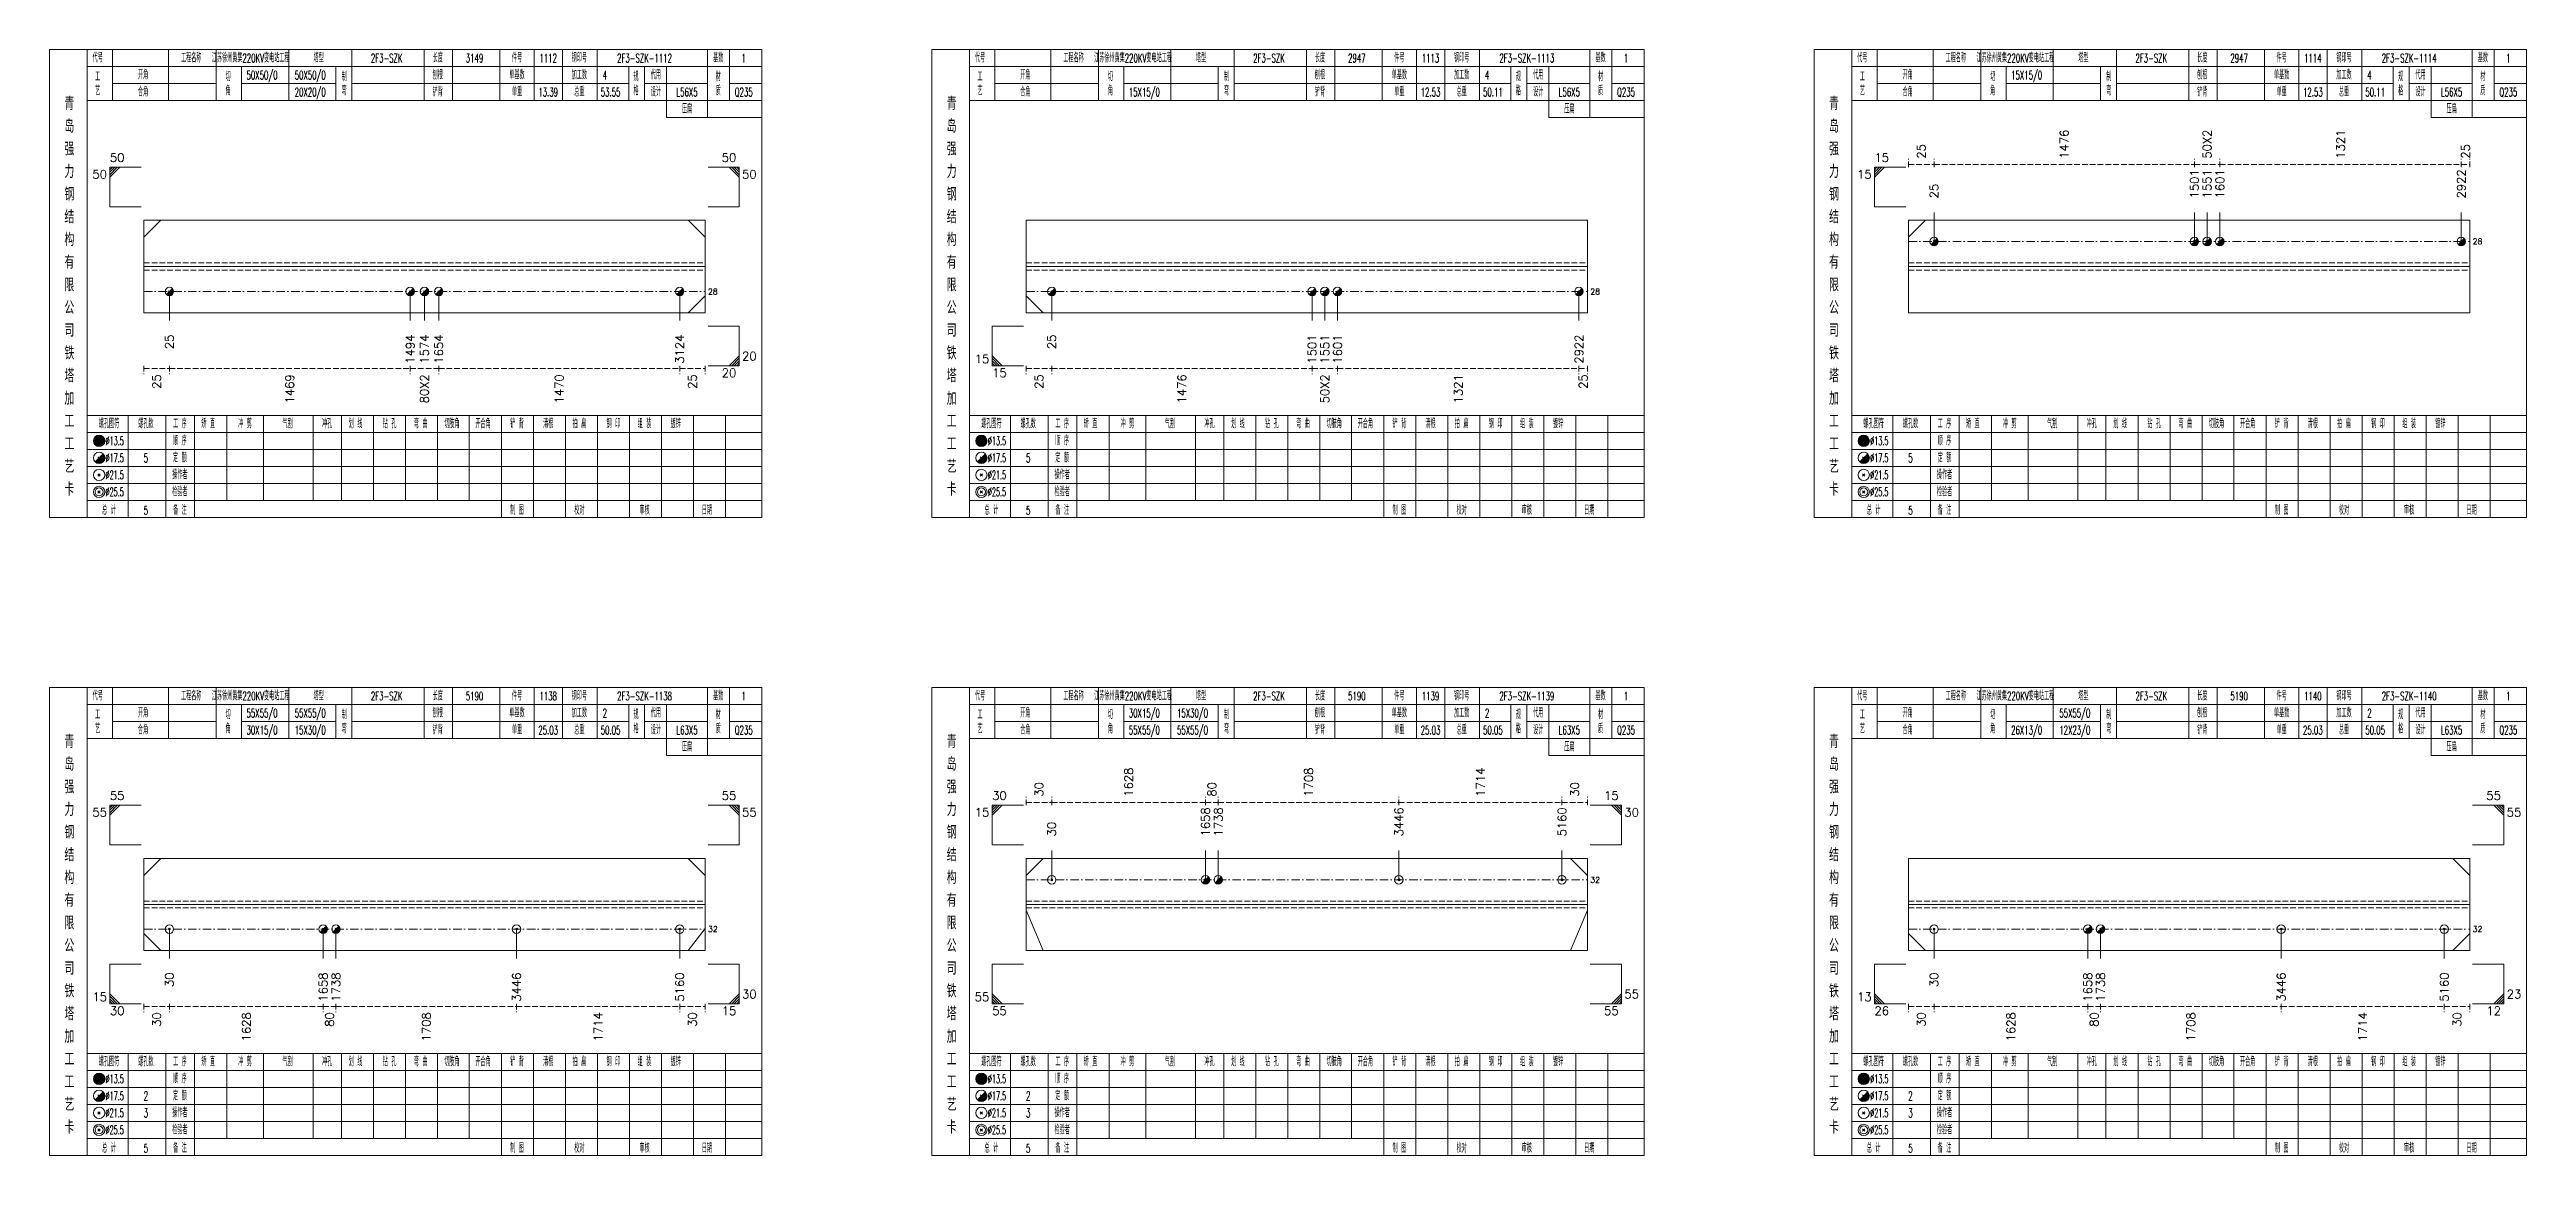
# Model space of a CAD drawing. Extents: x 0 to 4623, y -1159 to 4890.
# Drawn here: x 3749 to 4623, y -934 to -544 of the extents above; entities that cross this region are included whole.
import ezdxf
from ezdxf.enums import TextEntityAlignment as Align

# ---------------------------------------------------------------- set-up
doc = ezdxf.new("R2010")
doc.units = 0
doc.header["$MEASUREMENT"] = 0
doc.linetypes.add('一点画线', pattern=[5.2, 3, -1, 0.2, -1])
doc.linetypes.add('虚线', pattern=[2.75, 2, -0.75])
doc.layers.get('0').update_dxf_attribs({"linetype": 'CONTINUOUS', "lineweight": 25})
for name, color, linetype, lineweight in [('1', 7, 'CONTINUOUS', 25), ('4', 7, 'CONTINUOUS', 25), ('5', 7, 'CONTINUOUS', 25)]:
    doc.layers.add(name, color=color, linetype=linetype, lineweight=lineweight)
doc.styles.get("Standard").update_dxf_attribs({"font": 'simplex.shx', "width": 0.7, "height": 3, "bigfont": 'gbhzfs.shx'})

msp = doc.modelspace()

# ---------------------------------------------------------------- texts
at = {"color": 8, "linetype": 'Continuous', "lineweight": 9}
for s, p in [('1476', (4459.659, -582.011)), ('50X2', (4510.108, -582.011)), ('1321', (4557.209, -582.011)), ('25', (4409.209, -582.011)), ('25', (4601.309, -582.011)), ('30', (4097.809, -807.011)), ('1628', (4129.452, -807.011)), ('80', (4158.844, -807.011)), ('1708', (4192.968, -807.011)), ('1714', (4253.625, -807.011)), ('30', (4286.909, -807.011))]:
    msp.add_text(s, height=3, rotation=90, dxfattribs=at).set_placement(p, align=Align.MIDDLE_LEFT)
at = {"color": 7, "linetype": 'Continuous', "lineweight": 13}
for s, p in [('50', (3769.909, -584.011)), ('15', (4392.709, -584.011)), ('20', (3993.009, -654.011)), ('55', (3769.909, -809.011)), ('30', (4081.309, -809.011)), ('30', (3993.009, -879.011)), ('55', (4304.409, -879.011)), ('23', (4615.809, -879.011))]:
    msp.add_text(s, height=3, dxfattribs=at).set_placement(p, align=Align.BOTTOM_LEFT)
for s, p in [('50', (3991.009, -584.011)), ('15', (4080.309, -655.011)), ('55', (3991.009, -809.011)), ('15', (4302.409, -809.011)), ('55', (4613.809, -809.011)), ('15', (3768.909, -880.011)), ('55', (4080.309, -880.011)), ('13', (4391.709, -880.011))]:
    msp.add_text(s, height=3, dxfattribs=at).set_placement(p, align=Align.BOTTOM_RIGHT)
for s, p in [('50', (3768.909, -586.011)), ('15', (4391.709, -586.011)), ('20', (3991.009, -656.011)), ('55', (3768.909, -811.011)), ('15', (4080.309, -811.011)), ('15', (3991.009, -881.011)), ('55', (4302.409, -881.011)), ('12', (4613.809, -881.011))]:
    msp.add_text(s, height=3, dxfattribs=at).set_placement(p, align=Align.TOP_RIGHT)
for s, p in [('50', (3993.009, -586.011)), ('15', (4081.309, -656.011)), ('55', (3993.009, -811.011)), ('30', (4304.409, -811.011)), ('55', (4615.809, -811.011)), ('30', (3769.909, -881.011)), ('55', (4081.309, -881.011)), ('26', (4392.709, -881.011))]:
    msp.add_text(s, height=3, dxfattribs=at).set_placement(p, align=Align.TOP_LEFT)
for s, p in [('25', (4413.709, -596.011)), ('1501', (4505.608, -596.011)), ('1551', (4510.108, -596.011)), ('1601', (4514.608, -596.011)), ('2922', (4599.809, -596.011)), ('1658', (4156.594, -821.011)), ('1738', (4161.094, -821.011)), ('3446', (4224.842, -821.011)), ('5160', (4282.409, -821.011)), ('30', (4102.309, -821.011))]:
    msp.add_text(s, height=3, rotation=90, dxfattribs=at).set_placement(p, align=Align.MIDDLE_LEFT)
for s, p in [('28', (4603.809, -611.172)), ('28', (3981.009, -628.85)), ('28', (4292.409, -628.85)), ('32', (4292.409, -836.32)), ('32', (3981.009, -853.701)), ('32', (4603.809, -853.701))]:
    msp.add_text(s, height=2, dxfattribs=at).set_placement(p, align=Align.MIDDLE_LEFT)
at = {"color": 8, "linetype": 'Continuous', "lineweight": 9}
for s, p in [('25', (3786.409, -658.011)), ('1469', (3833.402, -658.011)), ('80X2', (3880.928, -658.011)), ('1470', (3928.485, -658.011)), ('25', (3975.509, -658.011)), ('25', (4097.809, -658.011)), ('1476', (4148.259, -658.011)), ('50X2', (4198.708, -658.011)), ('1321', (4245.809, -658.011)), ('25', (4289.909, -658.011)), ('30', (3786.409, -883.011)), ('1628', (3818.052, -883.011)), ('80', (3847.444, -883.011)), ('1708', (3881.568, -883.011)), ('1714', (3942.225, -883.011)), ('30', (3975.509, -883.011)), ('30', (4409.209, -883.011)), ('1628', (4440.852, -883.011)), ('80', (4470.244, -883.011)), ('1708', (4504.368, -883.011)), ('1714', (4565.025, -883.011)), ('30', (4598.309, -883.011))]:
    msp.add_text(s, height=3, rotation=90, dxfattribs=at).set_placement(p, align=Align.MIDDLE_RIGHT)
at = {"layer": '1', "color": 7, "linetype": 'Continuous', "lineweight": 13}
for s, p in [('25', (3790.909, -644.011)), ('1494', (3875.895, -644.011)), ('1574', (3880.928, -644.011)), ('1654', (3885.961, -644.011)), ('3124', (3971.009, -644.011)), ('25', (4102.309, -644.011)), ('1501', (4194.208, -644.011)), ('1551', (4198.708, -644.011)), ('1601', (4203.208, -644.011)), ('2922', (4288.409, -644.011)), ('30', (3790.909, -869.011)), ('1658', (3845.194, -869.011)), ('1738', (3849.694, -869.011)), ('3446', (3913.442, -869.011)), ('5160', (3971.009, -869.011)), ('30', (4413.709, -869.011)), ('1658', (4467.994, -869.011)), ('1738', (4472.494, -869.011)), ('3446', (4536.242, -869.011)), ('5160', (4593.809, -869.011))]:
    msp.add_text(s, height=3, rotation=90, dxfattribs=at).set_placement(p, align=Align.MIDDLE_RIGHT)
at = {"layer": '4', "color": 1, "linetype": 'Continuous', "lineweight": 13}
for s, height, width, p in [('代号', 3, 0.6, (3765.609, -546.511)), ('开角', 3, 0.6, (3781.609, -552.511)), ('工程名称', 3, 0.6, (3798.609, -546.511)), ('江苏徐州黄集220KV变电站工程', 3, 0.6, (3819.609, -546.511)), ('50X50/0', 3, 0.6, (3823.609, -552.511)), ('50X50/0', 3, 0.6, (3840.609, -552.511)), ('塔型', 3, 0.6, (3843.609, -546.511)), ('2F3-SZK', 3, 0.6, (3867.609, -546.511)), ('刨根', 3, 0.6, (3885.609, -552.511)), ('长度', 3, 0.6, (3885.609, -546.511)), ('3149', 3, 0.6, (3898.609, -546.511)), ('单基数', 3, 0.6, (3913.609, -552.511)), ('件号', 3, 0.6, (3913.609, -546.511)), ('1112', 3, 0.6, (3924.609, -546.511)), ('加工数', 3, 0.6, (3935.609, -552.511)), ('钢印号', 3, 0.6, (3935.609, -546.511)), ('2F3-SZK-1112', 3, 0.6, (3958.609, -546.511)), ('代用', 3, 0.6, (3962.609, -552.511)), ('基数', 3, 0.6, (3984.609, -546.511)), ('1', 3, 0.6, (3993.609, -546.511)), ('代号', 3, 0.6, (4077.009, -546.511)), ('开角', 3, 0.6, (4093.009, -552.511)), ('工程名称', 3, 0.6, (4110.009, -546.511)), ('江苏徐州黄集220KV变电站工程', 3, 0.6, (4131.009, -546.511)), ('塔型', 3, 0.6, (4155.009, -546.511)), ('2F3-SZK', 3, 0.6, (4179.009, -546.511)), ('刨根', 3, 0.6, (4197.009, -552.511)), ('长度', 3, 0.6, (4197.009, -546.511)), ('2947', 3, 0.6, (4210.009, -546.511)), ('单基数', 3, 0.6, (4225.009, -552.511)), ('件号', 3, 0.6, (4225.009, -546.511)), ('1113', 3, 0.6, (4236.009, -546.511)), ('加工数', 3, 0.6, (4247.009, -552.511)), ('钢印号', 3, 0.6, (4247.009, -546.511)), ('2F3-SZK-1113', 3, 0.6, (4270.009, -546.511)), ('代用', 3, 0.6, (4274.009, -552.511)), ('基数', 3, 0.6, (4296.009, -546.511)), ('1', 3, 0.6, (4305.009, -546.511)), ('代号', 3, 0.6, (4388.409, -546.511)), ('开角', 3, 0.6, (4404.409, -552.511)), ('工程名称', 3, 0.6, (4421.409, -546.511)), ('江苏徐州黄集220KV变电站工程', 3, 0.6, (4442.409, -546.511)), ('15X15/0', 3, 0.6, (4446.409, -552.511)), ('塔型', 3, 0.6, (4466.409, -546.511)), ('2F3-SZK', 3, 0.6, (4490.409, -546.511)), ('刨根', 3, 0.6, (4508.409, -552.511)), ('长度', 3, 0.6, (4508.409, -546.511)), ('2947', 3, 0.6, (4521.409, -546.511)), ('单基数', 3, 0.6, (4536.409, -552.511)), ('件号', 3, 0.6, (4536.409, -546.511)), ('1114', 3, 0.6, (4547.409, -546.511)), ('加工数', 3, 0.6, (4558.409, -552.511)), ('钢印号', 3, 0.6, (4558.409, -546.511)), ('2F3-SZK-1114', 3, 0.6, (4581.409, -546.511)), ('代用', 3, 0.6, (4585.409, -552.511)), ('基数', 3, 0.6, (4607.409, -546.511)), ('1', 3, 0.6, (4616.409, -546.511)), ('工', 3, 0.6, (3765.609, -553.111)), ('艺', 3, 0.6, (3765.609, -558.111)), ('合角', 3, 0.6, (3781.609, -558.511)), ('切', 3, 0.6, (3811.609, -553.111)), ('角', 3, 0.6, (3811.609, -558.111)), ('20X20/0', 3, 0.6, (3840.609, -558.511)), ('制', 3, 0.6, (3852.609, -553.111)), ('弯', 3, 0.6, (3852.609, -558.111)), ('铲背', 3, 0.6, (3885.609, -558.511)), ('单重', 3, 0.6, (3913.609, -558.511)), ('13.39', 3, 0.6, (3924.609, -558.511)), ('总重', 3, 0.6, (3935.609, -558.511)), ('53.55', 3, 0.6, (3946.609, -558.511)), ('4', 3, 0.6, (3944.609, -552.511)), ('格', 3, 0.6, (3955.609, -558.111)), ('规', 3, 0.6, (3955.609, -553.111)), ('设计', 3, 0.6, (3962.609, -558.511)), ('L56X5', 3, 0.6, (3973.609, -558.511)), ('材', 3, 0.6, (3984.609, -553.111)), ('质', 3, 0.6, (3984.609, -558.111)), ('Q235', 3, 0.6, (3993.609, -558.511)), ('工', 3, 0.6, (4077.009, -553.111)), ('艺', 3, 0.6, (4077.009, -558.111)), ('合角', 3, 0.6, (4093.009, -558.511)), ('切', 3, 0.6, (4123.009, -553.111)), ('角', 3, 0.6, (4123.009, -558.111)), ('15X15/0', 3, 0.6, (4135.009, -558.511)), ('制', 3, 0.6, (4164.009, -553.111)), ('弯', 3, 0.6, (4164.009, -558.111)), ('铲背', 3, 0.6, (4197.009, -558.511)), ('单重', 3, 0.6, (4225.009, -558.511)), ('12.53', 3, 0.6, (4236.009, -558.511)), ('总重', 3, 0.6, (4247.009, -558.511)), ('50.11', 3, 0.6, (4258.009, -558.511)), ('4', 3, 0.6, (4256.009, -552.511)), ('格', 3, 0.6, (4267.009, -558.111)), ('规', 3, 0.6, (4267.009, -553.111)), ('设计', 3, 0.6, (4274.009, -558.511)), ('L56X5', 3, 0.6, (4285.009, -558.511)), ('材', 3, 0.6, (4296.009, -553.111)), ('质', 3, 0.6, (4296.009, -558.111)), ('Q235', 3, 0.6, (4305.009, -558.511)), ('工', 3, 0.6, (4388.409, -553.111)), ('艺', 3, 0.6, (4388.409, -558.111)), ('合角', 3, 0.6, (4404.409, -558.511)), ('切', 3, 0.6, (4434.409, -553.111)), ('角', 3, 0.6, (4434.409, -558.111)), ('制', 3, 0.6, (4475.409, -553.111)), ('弯', 3, 0.6, (4475.409, -558.111)), ('铲背', 3, 0.6, (4508.409, -558.511)), ('单重', 3, 0.6, (4536.409, -558.511)), ('12.53', 3, 0.6, (4547.409, -558.511)), ('总重', 3, 0.6, (4558.409, -558.511)), ('50.11', 3, 0.6, (4569.409, -558.511)), ('4', 3, 0.6, (4567.409, -552.511)), ('格', 3, 0.6, (4578.409, -558.111)), ('规', 3, 0.6, (4578.409, -553.111)), ('设计', 3, 0.6, (4585.409, -558.511)), ('L56X5', 3, 0.6, (4596.409, -558.511)), ('材', 3, 0.6, (4607.409, -553.111)), ('质', 3, 0.6, (4607.409, -558.111)), ('Q235', 3, 0.6, (4616.409, -558.511)), ('青', 4.6, 0.8, (3755.609, -562.511)), ('岛', 4.6, 0.8, (3755.609, -570.511)), ('压扁', 3, 0.6, (3973.609, -564.511)), ('青', 4.6, 0.8, (4067.009, -562.511)), ('岛', 4.6, 0.8, (4067.009, -570.511)), ('压扁', 3, 0.6, (4285.009, -564.511)), ('青', 4.6, 0.8, (4378.409, -562.511)), ('岛', 4.6, 0.8, (4378.409, -570.511)), ('压扁', 3, 0.6, (4596.409, -564.511)), ('强', 4.6, 0.8, (3755.609, -578.511)), ('强', 4.6, 0.8, (4067.009, -578.511)), ('强', 4.6, 0.8, (4378.409, -578.511)), ('力', 4.6, 0.8, (3755.609, -586.511)), ('力', 4.6, 0.8, (4067.009, -586.511)), ('力', 4.6, 0.8, (4378.409, -586.511)), ('钢', 4.6, 0.8, (3755.609, -594.511)), ('钢', 4.6, 0.8, (4067.009, -594.511)), ('钢', 4.6, 0.8, (4378.409, -594.511)), ('结', 4.6, 0.8, (3755.609, -602.511)), ('结', 4.6, 0.8, (4067.009, -602.511)), ('结', 4.6, 0.8, (4378.409, -602.511)), ('构', 4.6, 0.8, (3755.609, -610.511)), ('构', 4.6, 0.8, (4067.009, -610.511)), ('构', 4.6, 0.8, (4378.409, -610.511)), ('有', 4.6, 0.8, (3755.609, -618.511)), ('有', 4.6, 0.8, (4067.009, -618.511)), ('有', 4.6, 0.8, (4378.409, -618.511)), ('限', 4.6, 0.8, (3755.609, -626.511)), ('限', 4.6, 0.8, (4067.009, -626.511)), ('限', 4.6, 0.8, (4378.409, -626.511)), ('公', 4.6, 0.8, (3755.609, -634.511)), ('公', 4.6, 0.8, (4067.009, -634.511)), ('公', 4.6, 0.8, (4378.409, -634.511)), ('司', 4.6, 0.8, (3755.609, -642.511)), ('司', 4.6, 0.8, (4067.009, -642.511)), ('司', 4.6, 0.8, (4378.409, -642.511)), ('铁', 4.6, 0.8, (3755.609, -650.511)), ('铁', 4.6, 0.8, (4067.009, -650.511)), ('铁', 4.6, 0.8, (4378.409, -650.511)), ('加', 4.6, 0.8, (3755.609, -666.511)), ('塔', 4.6, 0.8, (3755.609, -658.511)), ('加', 4.6, 0.8, (4067.009, -666.511)), ('塔', 4.6, 0.8, (4067.009, -658.511)), ('加', 4.6, 0.8, (4378.409, -666.511)), ('塔', 4.6, 0.8, (4378.409, -658.511)), ('工', 4.6, 0.8, (3755.609, -674.511)), ('工', 4.6, 0.8, (4067.009, -674.511)), ('工', 4.6, 0.8, (4378.409, -674.511)), ('工', 4.6, 0.8, (3755.609, -682.511)), ('螺孔图符', 3, 0.6, (3769.609, -675.511)), ('%%C13.5', 3, 0.5, (3771.609, -681.511)), ('螺孔数', 3, 0.6, (3782.609, -675.511)), ('顺 序', 3, 0.6, (3794.609, -681.511)), ('工 序', 3, 0.6, (3794.609, -675.511)), ('矫 直', 3, 0.6, (3804.609, -675.511)), ('冲 剪', 3, 0.6, (3817.609, -675.511)), ('气割', 3, 0.6, (3832.609, -675.511)), ('冲孔', 3, 0.6, (3846.609, -675.511)), ('划 线', 3, 0.6, (3856.609, -675.511)), ('钻 孔', 3, 0.6, (3868.609, -675.511)), ('弯 曲', 3, 0.6, (3879.609, -675.511)), ('切肢角', 3, 0.6, (3890.609, -675.511)), ('开合角', 3, 0.6, (3901.609, -675.511)), ('铲 背', 3, 0.6, (3913.609, -675.511)), ('清根', 3, 0.6, (3924.609, -675.511)), ('拍 扁', 3, 0.6, (3935.609, -675.511)), ('钢 印', 3, 0.6, (3947.609, -675.511)), ('组 装', 3, 0.6, (3958.609, -675.511)), ('镀锌', 3, 0.6, (3969.609, -675.511)), ('工', 4.6, 0.8, (4067.009, -682.511)), ('螺孔图符', 3, 0.6, (4081.009, -675.511)), ('%%C13.5', 3, 0.5, (4083.009, -681.511)), ('螺孔数', 3, 0.6, (4094.009, -675.511)), ('顺 序', 3, 0.6, (4106.009, -681.511)), ('工 序', 3, 0.6, (4106.009, -675.511)), ('矫 直', 3, 0.6, (4116.009, -675.511)), ('冲 剪', 3, 0.6, (4129.009, -675.511)), ('气割', 3, 0.6, (4144.009, -675.511)), ('冲孔', 3, 0.6, (4158.009, -675.511)), ('划 线', 3, 0.6, (4168.009, -675.511)), ('钻 孔', 3, 0.6, (4180.009, -675.511)), ('弯 曲', 3, 0.6, (4191.009, -675.511)), ('切肢角', 3, 0.6, (4202.009, -675.511)), ('开合角', 3, 0.6, (4213.009, -675.511)), ('铲 背', 3, 0.6, (4225.009, -675.511)), ('清根', 3, 0.6, (4236.009, -675.511)), ('拍 扁', 3, 0.6, (4247.009, -675.511)), ('钢 印', 3, 0.6, (4259.009, -675.511)), ('组 装', 3, 0.6, (4270.009, -675.511)), ('镀锌', 3, 0.6, (4281.009, -675.511)), ('工', 4.6, 0.8, (4378.409, -682.511)), ('螺孔图符', 3, 0.6, (4392.409, -675.511)), ('%%C13.5', 3, 0.5, (4394.409, -681.511)), ('螺孔数', 3, 0.6, (4405.409, -675.511)), ('顺 序', 3, 0.6, (4417.409, -681.511)), ('工 序', 3, 0.6, (4417.409, -675.511)), ('矫 直', 3, 0.6, (4427.409, -675.511)), ('冲 剪', 3, 0.6, (4440.409, -675.511)), ('气割', 3, 0.6, (4455.409, -675.511)), ('冲孔', 3, 0.6, (4469.409, -675.511)), ('划 线', 3, 0.6, (4479.409, -675.511)), ('钻 孔', 3, 0.6, (4491.409, -675.511)), ('弯 曲', 3, 0.6, (4502.409, -675.511)), ('切肢角', 3, 0.6, (4513.409, -675.511)), ('开合角', 3, 0.6, (4524.409, -675.511)), ('铲 背', 3, 0.6, (4536.409, -675.511)), ('清根', 3, 0.6, (4547.409, -675.511)), ('拍 扁', 3, 0.6, (4558.409, -675.511)), ('钢 印', 3, 0.6, (4570.409, -675.511)), ('组 装', 3, 0.6, (4581.409, -675.511)), ('镀锌', 3, 0.6, (4592.409, -675.511)), ('艺', 4.6, 0.8, (3755.609, -690.511)), ('%%C17.5', 3, 0.5, (3771.609, -687.511)), ('5', 3.2, 0.6, (3782.609, -687.511)), ('定 额', 3, 0.6, (3794.609, -687.511)), ('艺', 4.6, 0.8, (4067.009, -690.511)), ('%%C17.5', 3, 0.5, (4083.009, -687.511)), ('5', 3.2, 0.6, (4094.009, -687.511)), ('定 额', 3, 0.6, (4106.009, -687.511)), ('艺', 4.6, 0.8, (4378.409, -690.511)), ('%%C17.5', 3, 0.5, (4394.409, -687.511)), ('5', 3.2, 0.6, (4405.409, -687.511)), ('定 额', 3, 0.6, (4417.409, -687.511)), ('卡', 4.6, 0.8, (3755.609, -698.511)), ('%%C21.5', 3, 0.5, (3771.609, -693.511)), ('%%C25.5', 3, 0.5, (3771.609, -699.511)), ('检验者', 3, 0.6, (3794.609, -699.511)), ('操作者', 3, 0.6, (3794.609, -693.511)), ('卡', 4.6, 0.8, (4067.009, -698.511)), ('%%C21.5', 3, 0.5, (4083.009, -693.511)), ('%%C25.5', 3, 0.5, (4083.009, -699.511)), ('检验者', 3, 0.6, (4106.009, -699.511)), ('操作者', 3, 0.6, (4106.009, -693.511)), ('卡', 4.6, 0.8, (4378.409, -698.511)), ('%%C21.5', 3, 0.5, (4394.409, -693.511)), ('%%C25.5', 3, 0.5, (4394.409, -699.511)), ('检验者', 3, 0.6, (4417.409, -699.511)), ('操作者', 3, 0.6, (4417.409, -693.511)), ('总 计', 3, 0.6, (3769.609, -706.011)), ('5', 3, 0.6, (3782.609, -706.011)), ('备 注', 3, 0.6, (3794.609, -706.011)), ('制 图', 3, 0.6, (3913.609, -706.011)), ('校对', 3, 0.6, (3935.609, -706.011)), ('审核', 3, 0.6, (3958.609, -706.011)), ('日期', 3, 0.6, (3980.609, -706.011)), ('总 计', 3, 0.6, (4081.009, -706.011)), ('5', 3, 0.6, (4094.009, -706.011)), ('备 注', 3, 0.6, (4106.009, -706.011)), ('制 图', 3, 0.6, (4225.009, -706.011)), ('校对', 3, 0.6, (4247.009, -706.011)), ('审核', 3, 0.6, (4270.009, -706.011)), ('日期', 3, 0.6, (4292.009, -706.011)), ('总 计', 3, 0.6, (4392.409, -706.011)), ('5', 3, 0.6, (4405.409, -706.011)), ('备 注', 3, 0.6, (4417.409, -706.011)), ('制 图', 3, 0.6, (4536.409, -706.011)), ('校对', 3, 0.6, (4558.409, -706.011)), ('审核', 3, 0.6, (4581.409, -706.011)), ('日期', 3, 0.6, (4603.409, -706.011)), ('代号', 3, 0.6, (3765.609, -771.511)), ('工', 3, 0.6, (3765.609, -778.111)), ('开角', 3, 0.6, (3781.609, -777.511)), ('工程名称', 3, 0.6, (3798.609, -771.511)), ('江苏徐州黄集220KV变电站工程', 3, 0.6, (3819.609, -771.511)), ('切', 3, 0.6, (3811.609, -778.111)), ('55X55/0', 3, 0.6, (3823.609, -777.511)), ('55X55/0', 3, 0.6, (3840.609, -777.511)), ('塔型', 3, 0.6, (3843.609, -771.511)), ('制', 3, 0.6, (3852.609, -778.111)), ('2F3-SZK', 3, 0.6, (3867.609, -771.511)), ('刨根', 3, 0.6, (3885.609, -777.511)), ('长度', 3, 0.6, (3885.609, -771.511)), ('5190', 3, 0.6, (3898.609, -771.511)), ('单基数', 3, 0.6, (3913.609, -777.511)), ('件号', 3, 0.6, (3913.609, -771.511)), ('1138', 3, 0.6, (3924.609, -771.511)), ('加工数', 3, 0.6, (3935.609, -777.511)), ('钢印号', 3, 0.6, (3935.609, -771.511)), ('2', 3, 0.6, (3944.609, -777.511)), ('2F3-SZK-1138', 3, 0.6, (3958.609, -771.511)), ('规', 3, 0.6, (3955.609, -778.111)), ('代用', 3, 0.6, (3962.609, -777.511)), ('基数', 3, 0.6, (3984.609, -771.511)), ('材', 3, 0.6, (3984.609, -778.111)), ('1', 3, 0.6, (3993.609, -771.511)), ('代号', 3, 0.6, (4077.009, -771.511)), ('工', 3, 0.6, (4077.009, -778.111)), ('开角', 3, 0.6, (4093.009, -777.511)), ('工程名称', 3, 0.6, (4110.009, -771.511)), ('江苏徐州黄集220KV变电站工程', 3, 0.6, (4131.009, -771.511)), ('切', 3, 0.6, (4123.009, -778.111)), ('30X15/0', 3, 0.6, (4135.009, -777.511)), ('15X30/0', 3, 0.6, (4152.009, -777.511)), ('塔型', 3, 0.6, (4155.009, -771.511)), ('制', 3, 0.6, (4164.009, -778.111)), ('2F3-SZK', 3, 0.6, (4179.009, -771.511)), ('刨根', 3, 0.6, (4197.009, -777.511)), ('长度', 3, 0.6, (4197.009, -771.511)), ('5190', 3, 0.6, (4210.009, -771.511)), ('单基数', 3, 0.6, (4225.009, -777.511)), ('件号', 3, 0.6, (4225.009, -771.511)), ('1139', 3, 0.6, (4236.009, -771.511)), ('加工数', 3, 0.6, (4247.009, -777.511)), ('钢印号', 3, 0.6, (4247.009, -771.511)), ('2', 3, 0.6, (4256.009, -777.511)), ('2F3-SZK-1139', 3, 0.6, (4270.009, -771.511)), ('规', 3, 0.6, (4267.009, -778.111)), ('代用', 3, 0.6, (4274.009, -777.511)), ('基数', 3, 0.6, (4296.009, -771.511)), ('材', 3, 0.6, (4296.009, -778.111)), ('1', 3, 0.6, (4305.009, -771.511)), ('代号', 3, 0.6, (4388.409, -771.511)), ('工', 3, 0.6, (4388.409, -778.111)), ('开角', 3, 0.6, (4404.409, -777.511)), ('工程名称', 3, 0.6, (4421.409, -771.511)), ('江苏徐州黄集220KV变电站工程', 3, 0.6, (4442.409, -771.511)), ('切', 3, 0.6, (4434.409, -778.111)), ('55X55/0', 3, 0.6, (4463.409, -777.511)), ('塔型', 3, 0.6, (4466.409, -771.511)), ('制', 3, 0.6, (4475.409, -778.111)), ('2F3-SZK', 3, 0.6, (4490.409, -771.511)), ('刨根', 3, 0.6, (4508.409, -777.511)), ('长度', 3, 0.6, (4508.409, -771.511)), ('5190', 3, 0.6, (4521.409, -771.511)), ('单基数', 3, 0.6, (4536.409, -777.511)), ('件号', 3, 0.6, (4536.409, -771.511)), ('1140', 3, 0.6, (4547.409, -771.511)), ('加工数', 3, 0.6, (4558.409, -777.511)), ('钢印号', 3, 0.6, (4558.409, -771.511)), ('2', 3, 0.6, (4567.409, -777.511)), ('2F3-SZK-1140', 3, 0.6, (4581.409, -771.511)), ('规', 3, 0.6, (4578.409, -778.111)), ('代用', 3, 0.6, (4585.409, -777.511)), ('基数', 3, 0.6, (4607.409, -771.511)), ('材', 3, 0.6, (4607.409, -778.111)), ('1', 3, 0.6, (4616.409, -771.511)), ('青', 4.6, 0.8, (3755.609, -787.511)), ('艺', 3, 0.6, (3765.609, -783.111)), ('合角', 3, 0.6, (3781.609, -783.511)), ('角', 3, 0.6, (3811.609, -783.111)), ('30X15/0', 3, 0.6, (3823.609, -783.511)), ('15X30/0', 3, 0.6, (3840.609, -783.511)), ('弯', 3, 0.6, (3852.609, -783.111)), ('铲背', 3, 0.6, (3885.609, -783.511)), ('单重', 3, 0.6, (3913.609, -783.511)), ('25.03', 3, 0.6, (3924.609, -783.511)), ('总重', 3, 0.6, (3935.609, -783.511)), ('50.05', 3, 0.6, (3946.609, -783.511)), ('格', 3, 0.6, (3955.609, -783.111)), ('设计', 3, 0.6, (3962.609, -783.511)), ('L63X5', 3, 0.6, (3973.609, -783.511)), ('质', 3, 0.6, (3984.609, -783.111)), ('Q235', 3, 0.6, (3993.609, -783.511)), ('青', 4.6, 0.8, (4067.009, -787.511)), ('艺', 3, 0.6, (4077.009, -783.111)), ('合角', 3, 0.6, (4093.009, -783.511)), ('角', 3, 0.6, (4123.009, -783.111)), ('55X55/0', 3, 0.6, (4135.009, -783.511)), ('55X55/0', 3, 0.6, (4152.009, -783.511)), ('弯', 3, 0.6, (4164.009, -783.111)), ('铲背', 3, 0.6, (4197.009, -783.511)), ('单重', 3, 0.6, (4225.009, -783.511)), ('25.03', 3, 0.6, (4236.009, -783.511)), ('总重', 3, 0.6, (4247.009, -783.511)), ('50.05', 3, 0.6, (4258.009, -783.511)), ('格', 3, 0.6, (4267.009, -783.111)), ('设计', 3, 0.6, (4274.009, -783.511)), ('L63X5', 3, 0.6, (4285.009, -783.511)), ('质', 3, 0.6, (4296.009, -783.111)), ('Q235', 3, 0.6, (4305.009, -783.511)), ('青', 4.6, 0.8, (4378.409, -787.511)), ('艺', 3, 0.6, (4388.409, -783.111)), ('合角', 3, 0.6, (4404.409, -783.511)), ('角', 3, 0.6, (4434.409, -783.111)), ('26X13/0', 3, 0.6, (4446.409, -783.511)), ('12X23/0', 3, 0.6, (4463.409, -783.511)), ('弯', 3, 0.6, (4475.409, -783.111)), ('铲背', 3, 0.6, (4508.409, -783.511)), ('单重', 3, 0.6, (4536.409, -783.511)), ('25.03', 3, 0.6, (4547.409, -783.511)), ('总重', 3, 0.6, (4558.409, -783.511)), ('50.05', 3, 0.6, (4569.409, -783.511)), ('格', 3, 0.6, (4578.409, -783.111)), ('设计', 3, 0.6, (4585.409, -783.511)), ('L63X5', 3, 0.6, (4596.409, -783.511)), ('质', 3, 0.6, (4607.409, -783.111)), ('Q235', 3, 0.6, (4616.409, -783.511)), ('岛', 4.6, 0.8, (3755.609, -795.511)), ('压扁', 3, 0.6, (3973.609, -789.511)), ('岛', 4.6, 0.8, (4067.009, -795.511)), ('压扁', 3, 0.6, (4285.009, -789.511)), ('岛', 4.6, 0.8, (4378.409, -795.511)), ('压扁', 3, 0.6, (4596.409, -789.511)), ('强', 4.6, 0.8, (3755.609, -803.511)), ('强', 4.6, 0.8, (4067.009, -803.511)), ('强', 4.6, 0.8, (4378.409, -803.511)), ('力', 4.6, 0.8, (3755.609, -811.511)), ('力', 4.6, 0.8, (4067.009, -811.511)), ('力', 4.6, 0.8, (4378.409, -811.511)), ('钢', 4.6, 0.8, (3755.609, -819.511)), ('钢', 4.6, 0.8, (4067.009, -819.511)), ('钢', 4.6, 0.8, (4378.409, -819.511)), ('结', 4.6, 0.8, (3755.609, -827.511)), ('结', 4.6, 0.8, (4067.009, -827.511)), ('结', 4.6, 0.8, (4378.409, -827.511)), ('构', 4.6, 0.8, (3755.609, -835.511)), ('构', 4.6, 0.8, (4067.009, -835.511)), ('构', 4.6, 0.8, (4378.409, -835.511)), ('有', 4.6, 0.8, (3755.609, -843.511)), ('有', 4.6, 0.8, (4067.009, -843.511)), ('有', 4.6, 0.8, (4378.409, -843.511)), ('限', 4.6, 0.8, (3755.609, -851.511)), ('限', 4.6, 0.8, (4067.009, -851.511)), ('限', 4.6, 0.8, (4378.409, -851.511)), ('公', 4.6, 0.8, (3755.609, -859.511)), ('司', 4.6, 0.8, (3755.609, -867.511)), ('公', 4.6, 0.8, (4067.009, -859.511)), ('司', 4.6, 0.8, (4067.009, -867.511)), ('公', 4.6, 0.8, (4378.409, -859.511)), ('司', 4.6, 0.8, (4378.409, -867.511)), ('铁', 4.6, 0.8, (3755.609, -875.511)), ('铁', 4.6, 0.8, (4067.009, -875.511)), ('铁', 4.6, 0.8, (4378.409, -875.511)), ('塔', 4.6, 0.8, (3755.609, -883.511)), ('塔', 4.6, 0.8, (4067.009, -883.511)), ('塔', 4.6, 0.8, (4378.409, -883.511)), ('加', 4.6, 0.8, (3755.609, -891.511)), ('加', 4.6, 0.8, (4067.009, -891.511)), ('加', 4.6, 0.8, (4378.409, -891.511)), ('工', 4.6, 0.8, (3755.609, -899.511)), ('螺孔图符', 3, 0.6, (3769.609, -900.511)), ('螺孔数', 3, 0.6, (3782.609, -900.511)), ('工 序', 3, 0.6, (3794.609, -900.511)), ('矫 直', 3, 0.6, (3804.609, -900.511)), ('冲 剪', 3, 0.6, (3817.609, -900.511)), ('气割', 3, 0.6, (3832.609, -900.511)), ('冲孔', 3, 0.6, (3846.609, -900.511)), ('划 线', 3, 0.6, (3856.609, -900.511)), ('钻 孔', 3, 0.6, (3868.609, -900.511)), ('弯 曲', 3, 0.6, (3879.609, -900.511)), ('切肢角', 3, 0.6, (3890.609, -900.511)), ('开合角', 3, 0.6, (3901.609, -900.511)), ('铲 背', 3, 0.6, (3913.609, -900.511)), ('清根', 3, 0.6, (3924.609, -900.511)), ('拍 扁', 3, 0.6, (3935.609, -900.511)), ('钢 印', 3, 0.6, (3947.609, -900.511)), ('组 装', 3, 0.6, (3958.609, -900.511)), ('镀锌', 3, 0.6, (3969.609, -900.511)), ('工', 4.6, 0.8, (4067.009, -899.511)), ('螺孔图符', 3, 0.6, (4081.009, -900.511)), ('螺孔数', 3, 0.6, (4094.009, -900.511)), ('工 序', 3, 0.6, (4106.009, -900.511)), ('矫 直', 3, 0.6, (4116.009, -900.511)), ('冲 剪', 3, 0.6, (4129.009, -900.511)), ('气割', 3, 0.6, (4144.009, -900.511)), ('冲孔', 3, 0.6, (4158.009, -900.511)), ('划 线', 3, 0.6, (4168.009, -900.511)), ('钻 孔', 3, 0.6, (4180.009, -900.511)), ('弯 曲', 3, 0.6, (4191.009, -900.511)), ('切肢角', 3, 0.6, (4202.009, -900.511)), ('开合角', 3, 0.6, (4213.009, -900.511)), ('铲 背', 3, 0.6, (4225.009, -900.511)), ('清根', 3, 0.6, (4236.009, -900.511)), ('拍 扁', 3, 0.6, (4247.009, -900.511)), ('钢 印', 3, 0.6, (4259.009, -900.511)), ('组 装', 3, 0.6, (4270.009, -900.511)), ('镀锌', 3, 0.6, (4281.009, -900.511)), ('工', 4.6, 0.8, (4378.409, -899.511)), ('螺孔图符', 3, 0.6, (4392.409, -900.511)), ('螺孔数', 3, 0.6, (4405.409, -900.511)), ('工 序', 3, 0.6, (4417.409, -900.511)), ('矫 直', 3, 0.6, (4427.409, -900.511)), ('冲 剪', 3, 0.6, (4440.409, -900.511)), ('气割', 3, 0.6, (4455.409, -900.511)), ('冲孔', 3, 0.6, (4469.409, -900.511)), ('划 线', 3, 0.6, (4479.409, -900.511)), ('钻 孔', 3, 0.6, (4491.409, -900.511)), ('弯 曲', 3, 0.6, (4502.409, -900.511)), ('切肢角', 3, 0.6, (4513.409, -900.511)), ('开合角', 3, 0.6, (4524.409, -900.511)), ('铲 背', 3, 0.6, (4536.409, -900.511)), ('清根', 3, 0.6, (4547.409, -900.511)), ('拍 扁', 3, 0.6, (4558.409, -900.511)), ('钢 印', 3, 0.6, (4570.409, -900.511)), ('组 装', 3, 0.6, (4581.409, -900.511)), ('镀锌', 3, 0.6, (4592.409, -900.511)), ('工', 4.6, 0.8, (3755.609, -907.511)), ('%%C13.5', 3, 0.5, (3771.609, -906.511)), ('顺 序', 3, 0.6, (3794.609, -906.511)), ('工', 4.6, 0.8, (4067.009, -907.511)), ('%%C13.5', 3, 0.5, (4083.009, -906.511)), ('顺 序', 3, 0.6, (4106.009, -906.511)), ('工', 4.6, 0.8, (4378.409, -907.511)), ('%%C13.5', 3, 0.5, (4394.409, -906.511)), ('顺 序', 3, 0.6, (4417.409, -906.511)), ('艺', 4.6, 0.8, (3755.609, -915.511)), ('%%C17.5', 3, 0.5, (3771.609, -912.511)), ('%%C21.5', 3, 0.5, (3771.609, -918.511)), ('2', 3.2, 0.6, (3782.609, -912.511)), ('3', 3.2, 0.6, (3782.609, -918.511)), ('操作者', 3, 0.6, (3794.609, -918.511)), ('定 额', 3, 0.6, (3794.609, -912.511)), ('艺', 4.6, 0.8, (4067.009, -915.511)), ('%%C17.5', 3, 0.5, (4083.009, -912.511)), ('%%C21.5', 3, 0.5, (4083.009, -918.511)), ('2', 3.2, 0.6, (4094.009, -912.511)), ('3', 3.2, 0.6, (4094.009, -918.511)), ('操作者', 3, 0.6, (4106.009, -918.511)), ('定 额', 3, 0.6, (4106.009, -912.511)), ('艺', 4.6, 0.8, (4378.409, -915.511)), ('%%C17.5', 3, 0.5, (4394.409, -912.511)), ('%%C21.5', 3, 0.5, (4394.409, -918.511)), ('2', 3.2, 0.6, (4405.409, -912.511)), ('3', 3.2, 0.6, (4405.409, -918.511)), ('操作者', 3, 0.6, (4417.409, -918.511)), ('定 额', 3, 0.6, (4417.409, -912.511)), ('卡', 4.6, 0.8, (3755.609, -923.511)), ('%%C25.5', 3, 0.5, (3771.609, -924.511)), ('检验者', 3, 0.6, (3794.609, -924.511)), ('卡', 4.6, 0.8, (4067.009, -923.511)), ('%%C25.5', 3, 0.5, (4083.009, -924.511)), ('检验者', 3, 0.6, (4106.009, -924.511)), ('卡', 4.6, 0.8, (4378.409, -923.511)), ('%%C25.5', 3, 0.5, (4394.409, -924.511)), ('检验者', 3, 0.6, (4417.409, -924.511)), ('总 计', 3, 0.6, (3769.609, -931.011)), ('5', 3, 0.6, (3782.609, -931.011)), ('备 注', 3, 0.6, (3794.609, -931.011)), ('制 图', 3, 0.6, (3913.609, -931.011)), ('校对', 3, 0.6, (3935.609, -931.011)), ('审核', 3, 0.6, (3958.609, -931.011)), ('日期', 3, 0.6, (3980.609, -931.011)), ('总 计', 3, 0.6, (4081.009, -931.011)), ('5', 3, 0.6, (4094.009, -931.011)), ('备 注', 3, 0.6, (4106.009, -931.011)), ('制 图', 3, 0.6, (4225.009, -931.011)), ('校对', 3, 0.6, (4247.009, -931.011)), ('审核', 3, 0.6, (4270.009, -931.011)), ('日期', 3, 0.6, (4292.009, -931.011)), ('总 计', 3, 0.6, (4392.409, -931.011)), ('5', 3, 0.6, (4405.409, -931.011)), ('备 注', 3, 0.6, (4417.409, -931.011)), ('制 图', 3, 0.6, (4536.409, -931.011)), ('校对', 3, 0.6, (4558.409, -931.011)), ('审核', 3, 0.6, (4581.409, -931.011)), ('日期', 3, 0.6, (4603.409, -931.011))]:
    msp.add_text(s, height=height, dxfattribs=dict(at, width=width)).set_placement(p, align=Align.MIDDLE_CENTER)

# ---------------------------------------------------------------- blocks, each defined once
blk = doc.blocks.new('孔21.5')
at = {"layer": '5', "color": 7, "linetype": 'Continuous', "lineweight": 13}
for p, q in [((-0.2, -0.2), (0.2, 0.2)), ((-0.2, 0.2), (0.2, -0.2))]:
    blk.add_line(p, q, dxfattribs=at)
blk.add_circle((0, 0), 1, dxfattribs=at)
blk = doc.blocks.new('孔17.5')
at = {"layer": '5', "color": 7, "linetype": 'Continuous', "lineweight": 13}
for p, q in [((-0.707, -0.707), (0.707, 0.707)), ((-0.2, 0.2), (0.2, -0.2))]:
    blk.add_line(p, q, dxfattribs=at)
blk.add_circle((0, 0), 1, dxfattribs=at)
for radius in [0.9, 0.8, 0.7, 0.6, 0.5, 0.4, 0.3, 0.2, 0.1]:
    blk.add_arc((0, 0), radius, 225, 45, dxfattribs=at)

# ---------------------------------------------------------------- linework, layer by layer
at = {"color": 7, "linetype": 'Continuous', "lineweight": 13}
for p, q in [((3769.909, -585.011), (3780.909, -585.011)), ((3769.909, -599.011), (3769.909, -585.011)), ((3770.784, -585.011), (3769.909, -585.886)), ((3771.659, -585.011), (3769.909, -586.761)), ((3772.534, -585.011), (3769.909, -587.636)), ((3773.409, -585.011), (3769.909, -588.511)), ((3992.009, -585.011), (3981.009, -585.011)), ((3988.509, -585.011), (3992.009, -588.511)), ((3989.384, -585.011), (3992.009, -587.636)), ((3990.259, -585.011), (3992.009, -586.761)), ((3991.134, -585.011), (3992.009, -585.886)), ((3992.009, -599.011), (3992.009, -585.011)), ((4392.709, -585.011), (4403.709, -585.011)), ((4392.709, -599.011), (4392.709, -585.011)), ((4393.584, -585.011), (4392.709, -585.886)), ((4394.459, -585.011), (4392.709, -586.761)), ((4395.334, -585.011), (4392.709, -587.636)), ((4396.209, -585.011), (4392.709, -588.511)), ((3769.909, -599.011), (3780.909, -599.011)), ((3992.009, -599.011), (3981.009, -599.011)), ((4392.709, -599.011), (4403.709, -599.011)), ((4413.709, -611.172), (4413.709, -601.011)), ((4505.608, -611.172), (4505.608, -601.011)), ((4510.108, -611.172), (4510.108, -601.011)), ((4514.608, -611.172), (4514.608, -601.011)), ((4599.809, -611.172), (4599.809, -601.011)), ((3781.909, -609.672), (3787.909, -603.672)), ((3980.009, -609.672), (3974.009, -603.672)), ((4404.709, -609.672), (4410.709, -603.672)), ((3790.909, -628.85), (3790.909, -639.011)), ((3875.895, -628.85), (3875.895, -639.011)), ((3880.928, -628.85), (3880.928, -639.011)), ((3885.961, -628.85), (3885.961, -639.011)), ((3971.009, -628.85), (3971.009, -639.011)), ((4102.309, -628.85), (4102.309, -639.011)), ((4194.208, -628.85), (4194.208, -639.011)), ((4198.708, -628.85), (4198.708, -639.011)), ((4203.208, -628.85), (4203.208, -639.011)), ((4288.409, -628.85), (4288.409, -639.011)), ((3980.009, -630.35), (3974.009, -636.35)), ((4093.309, -630.35), (4099.309, -636.35)), ((3992.009, -641.011), (3981.009, -641.011)), ((3992.009, -641.011), (3992.009, -655.011)), ((4081.309, -641.011), (4092.309, -641.011)), ((4081.309, -641.011), (4081.309, -655.011)), ((3992.009, -655.011), (3981.009, -655.011)), ((3988.509, -655.011), (3992.009, -651.511)), ((3989.384, -655.011), (3992.009, -652.386)), ((3990.259, -655.011), (3992.009, -653.261)), ((3991.134, -655.011), (3992.009, -654.136)), ((4084.809, -655.011), (4081.309, -651.511)), ((4083.934, -655.011), (4081.309, -652.386)), ((4083.059, -655.011), (4081.309, -653.261)), ((4082.184, -655.011), (4081.309, -654.136)), ((4081.309, -655.011), (4092.309, -655.011)), ((3769.909, -810.011), (3780.909, -810.011)), ((3769.909, -824.011), (3769.909, -810.011)), ((3770.784, -810.011), (3769.909, -810.886)), ((3771.659, -810.011), (3769.909, -811.761)), ((3772.534, -810.011), (3769.909, -812.636)), ((3773.409, -810.011), (3769.909, -813.511)), ((3992.009, -810.011), (3981.009, -810.011)), ((3988.509, -810.011), (3992.009, -813.511)), ((3989.384, -810.011), (3992.009, -812.636)), ((3990.259, -810.011), (3992.009, -811.761)), ((3991.134, -810.011), (3992.009, -810.886)), ((3992.009, -824.011), (3992.009, -810.011)), ((4081.309, -810.011), (4092.309, -810.011)), ((4081.309, -824.011), (4081.309, -810.011)), ((4082.184, -810.011), (4081.309, -810.886)), ((4083.059, -810.011), (4081.309, -811.761)), ((4083.934, -810.011), (4081.309, -812.636)), ((4084.809, -810.011), (4081.309, -813.511)), ((4303.409, -810.011), (4292.409, -810.011)), ((4299.909, -810.011), (4303.409, -813.511)), ((4300.784, -810.011), (4303.409, -812.636)), ((4301.659, -810.011), (4303.409, -811.761)), ((4302.534, -810.011), (4303.409, -810.886)), ((4303.409, -824.011), (4303.409, -810.011)), ((4614.809, -810.011), (4603.809, -810.011)), ((4611.309, -810.011), (4614.809, -813.511)), ((4612.184, -810.011), (4614.809, -812.636)), ((4613.059, -810.011), (4614.809, -811.761)), ((4613.934, -810.011), (4614.809, -810.886)), ((4614.809, -824.011), (4614.809, -810.011)), ((3769.909, -824.011), (3780.909, -824.011)), ((3781.909, -834.82), (3787.909, -828.82)), ((3980.009, -834.82), (3974.009, -828.82)), ((3992.009, -824.011), (3981.009, -824.011)), ((4081.309, -824.011), (4092.309, -824.011)), ((4093.309, -834.82), (4099.309, -828.82)), ((4102.309, -836.32), (4102.309, -826.011)), ((4156.594, -836.32), (4156.594, -826.011)), ((4161.094, -836.32), (4161.094, -826.011)), ((4224.842, -836.32), (4224.842, -826.011)), ((4282.409, -836.32), (4282.409, -826.011)), ((4291.409, -834.82), (4285.409, -828.82)), ((4303.409, -824.011), (4292.409, -824.011)), ((4602.809, -834.82), (4596.809, -828.82)), ((4614.809, -824.011), (4603.809, -824.011)), ((4093.309, -847.067), (4099.309, -861.201)), ((4291.409, -847.067), (4285.409, -861.201)), ((3781.909, -855.201), (3787.909, -861.201)), ((3790.909, -853.701), (3790.909, -864.011)), ((3845.194, -853.701), (3845.194, -864.011)), ((3849.694, -853.701), (3849.694, -864.011)), ((3913.442, -853.701), (3913.442, -864.011)), ((3971.009, -853.701), (3971.009, -864.011)), ((3980.009, -853.492), (3974.009, -861.201)), ((4404.709, -855.201), (4410.709, -861.201)), ((4413.709, -853.701), (4413.709, -864.011)), ((4467.994, -853.701), (4467.994, -864.011)), ((4472.494, -853.701), (4472.494, -864.011)), ((4536.242, -853.701), (4536.242, -864.011)), ((4593.809, -853.701), (4593.809, -864.011)), ((4602.809, -855.201), (4596.809, -861.201)), ((3769.909, -866.011), (3780.909, -866.011)), ((3769.909, -866.011), (3769.909, -880.011)), ((3992.009, -866.011), (3981.009, -866.011)), ((3992.009, -866.011), (3992.009, -880.011)), ((4081.309, -866.011), (4092.309, -866.011)), ((4081.309, -866.011), (4081.309, -880.011)), ((4303.409, -866.011), (4292.409, -866.011)), ((4303.409, -866.011), (4303.409, -880.011)), ((4392.709, -866.011), (4403.709, -866.011)), ((4392.709, -866.011), (4392.709, -880.011)), ((4614.809, -866.011), (4603.809, -866.011)), ((4614.809, -866.011), (4614.809, -880.011)), ((3773.409, -880.011), (3769.909, -876.511)), ((3772.534, -880.011), (3769.909, -877.386)), ((3771.659, -880.011), (3769.909, -878.261)), ((3770.784, -880.011), (3769.909, -879.136)), ((3769.909, -880.011), (3780.909, -880.011)), ((3992.009, -880.011), (3981.009, -880.011)), ((3988.509, -880.011), (3992.009, -876.511)), ((3989.384, -880.011), (3992.009, -877.386)), ((3990.259, -880.011), (3992.009, -878.261)), ((3991.134, -880.011), (3992.009, -879.136)), ((4084.809, -880.011), (4081.309, -876.511)), ((4083.934, -880.011), (4081.309, -877.386)), ((4083.059, -880.011), (4081.309, -878.261)), ((4082.184, -880.011), (4081.309, -879.136)), ((4081.309, -880.011), (4092.309, -880.011)), ((4303.409, -880.011), (4292.409, -880.011)), ((4299.909, -880.011), (4303.409, -876.511)), ((4300.784, -880.011), (4303.409, -877.386)), ((4301.659, -880.011), (4303.409, -878.261)), ((4302.534, -880.011), (4303.409, -879.136)), ((4396.209, -880.011), (4392.709, -876.511)), ((4395.334, -880.011), (4392.709, -877.386)), ((4394.459, -880.011), (4392.709, -878.261)), ((4393.584, -880.011), (4392.709, -879.136)), ((4392.709, -880.011), (4403.709, -880.011)), ((4614.809, -880.011), (4603.809, -880.011)), ((4611.309, -880.011), (4614.809, -876.511)), ((4612.184, -880.011), (4614.809, -877.386)), ((4613.059, -880.011), (4614.809, -878.261)), ((4613.934, -880.011), (4614.809, -879.136))]:
    msp.add_line(p, q, dxfattribs=at)
at = {"color": 8, "linetype": '虚线', "lineweight": 9}
for p, q in [((4404.709, -585.011), (4404.709, -582.011)), ((4404.709, -584.011), (4413.709, -584.011)), ((4413.709, -585.011), (4413.709, -582.011)), ((4413.709, -585.011), (4413.709, -582.011)), ((4413.709, -584.011), (4505.608, -584.011)), ((4505.608, -585.011), (4505.608, -582.011)), ((4505.608, -585.011), (4505.608, -582.011)), ((4505.608, -584.011), (4514.608, -584.011)), ((4514.608, -585.011), (4514.608, -582.011)), ((4514.608, -585.011), (4514.608, -582.011)), ((4514.608, -584.011), (4599.809, -584.011)), ((4599.809, -585.011), (4599.809, -582.011)), ((4599.809, -585.011), (4599.809, -582.011)), ((4599.809, -584.011), (4602.809, -584.011)), ((4602.809, -585.011), (4602.809, -582.011)), ((3781.909, -655.011), (3781.909, -658.011)), ((3790.909, -655.011), (3790.909, -658.011)), ((3790.909, -655.011), (3790.909, -658.011)), ((3875.895, -655.011), (3875.895, -658.011)), ((3875.895, -655.011), (3875.895, -658.011)), ((3885.961, -655.011), (3885.961, -658.011)), ((3885.961, -655.011), (3885.961, -658.011)), ((3971.009, -655.011), (3971.009, -658.011)), ((3971.009, -655.011), (3971.009, -658.011)), ((3980.009, -655.011), (3980.009, -658.011)), ((4093.309, -655.011), (4093.309, -658.011)), ((4102.309, -655.011), (4102.309, -658.011)), ((4102.309, -655.011), (4102.309, -658.011)), ((4194.208, -655.011), (4194.208, -658.011)), ((4194.208, -655.011), (4194.208, -658.011)), ((4203.208, -655.011), (4203.208, -658.011)), ((4203.208, -655.011), (4203.208, -658.011)), ((4288.409, -655.011), (4288.409, -658.011)), ((4288.409, -655.011), (4288.409, -658.011)), ((4291.409, -655.011), (4291.409, -658.011)), ((3781.909, -656.011), (3790.909, -656.011)), ((3790.909, -656.011), (3875.895, -656.011)), ((3875.895, -656.011), (3885.961, -656.011)), ((3885.961, -656.011), (3971.009, -656.011)), ((3971.009, -656.011), (3980.009, -656.011)), ((4093.309, -656.011), (4102.309, -656.011)), ((4102.309, -656.011), (4194.208, -656.011)), ((4194.208, -656.011), (4203.208, -656.011)), ((4203.208, -656.011), (4288.409, -656.011)), ((4288.409, -656.011), (4291.409, -656.011)), ((4093.309, -810.011), (4093.309, -807.011)), ((4093.309, -809.011), (4102.309, -809.011)), ((4102.309, -810.011), (4102.309, -807.011)), ((4102.309, -810.011), (4102.309, -807.011)), ((4102.309, -809.011), (4156.594, -809.011)), ((4156.594, -810.011), (4156.594, -807.011)), ((4156.594, -810.011), (4156.594, -807.011)), ((4156.594, -809.011), (4161.094, -809.011)), ((4161.094, -810.011), (4161.094, -807.011)), ((4161.094, -810.011), (4161.094, -807.011)), ((4161.094, -809.011), (4224.842, -809.011)), ((4224.842, -810.011), (4224.842, -807.011)), ((4224.842, -810.011), (4224.842, -807.011)), ((4224.842, -809.011), (4282.409, -809.011)), ((4282.409, -810.011), (4282.409, -807.011)), ((4282.409, -810.011), (4282.409, -807.011)), ((4282.409, -809.011), (4291.409, -809.011)), ((4291.409, -810.011), (4291.409, -807.011)), ((3781.909, -880.011), (3781.909, -883.011)), ((3781.909, -881.011), (3790.909, -881.011)), ((3790.909, -880.011), (3790.909, -883.011)), ((3790.909, -880.011), (3790.909, -883.011)), ((3790.909, -881.011), (3845.194, -881.011)), ((3845.194, -880.011), (3845.194, -883.011)), ((3845.194, -880.011), (3845.194, -883.011)), ((3845.194, -881.011), (3849.694, -881.011)), ((3849.694, -880.011), (3849.694, -883.011)), ((3849.694, -880.011), (3849.694, -883.011)), ((3849.694, -881.011), (3913.442, -881.011)), ((3913.442, -880.011), (3913.442, -883.011)), ((3913.442, -880.011), (3913.442, -883.011)), ((3913.442, -881.011), (3971.009, -881.011)), ((3971.009, -880.011), (3971.009, -883.011)), ((3971.009, -880.011), (3971.009, -883.011)), ((3971.009, -881.011), (3980.009, -881.011)), ((3980.009, -880.011), (3980.009, -883.011)), ((4404.709, -880.011), (4404.709, -883.011)), ((4404.709, -881.011), (4413.709, -881.011)), ((4413.709, -880.011), (4413.709, -883.011)), ((4413.709, -880.011), (4413.709, -883.011)), ((4413.709, -881.011), (4467.994, -881.011)), ((4467.994, -880.011), (4467.994, -883.011)), ((4467.994, -880.011), (4467.994, -883.011)), ((4467.994, -881.011), (4472.494, -881.011)), ((4472.494, -880.011), (4472.494, -883.011)), ((4472.494, -880.011), (4472.494, -883.011)), ((4472.494, -881.011), (4536.242, -881.011)), ((4536.242, -880.011), (4536.242, -883.011)), ((4536.242, -880.011), (4536.242, -883.011)), ((4536.242, -881.011), (4593.809, -881.011)), ((4593.809, -880.011), (4593.809, -883.011)), ((4593.809, -880.011), (4593.809, -883.011)), ((4593.809, -881.011), (4602.809, -881.011)), ((4602.809, -880.011), (4602.809, -883.011))]:
    msp.add_line(p, q, dxfattribs=at)
at = {"color": 7, "linetype": 'Continuous', "lineweight": 18}
for p, q in [((3781.909, -603.672), (3781.909, -636.35)), ((3781.909, -603.672), (3980.009, -603.672)), ((3980.009, -603.672), (3980.009, -636.35)), ((4093.309, -603.672), (4093.309, -636.35)), ((4093.309, -603.672), (4291.409, -603.672)), ((4291.409, -603.672), (4291.409, -636.35)), ((4404.709, -603.672), (4404.709, -636.35)), ((4404.709, -603.672), (4602.809, -603.672)), ((4602.809, -603.672), (4602.809, -636.35)), ((3781.909, -620.011), (3980.009, -620.011)), ((4093.309, -620.011), (4291.409, -620.011)), ((4404.709, -620.011), (4602.809, -620.011)), ((3781.909, -828.82), (3781.909, -861.201)), ((3781.909, -828.82), (3980.009, -828.82)), ((3980.009, -828.82), (3980.009, -861.201)), ((4093.309, -828.82), (4093.309, -861.201)), ((4093.309, -828.82), (4291.409, -828.82)), ((4291.409, -828.82), (4291.409, -861.201)), ((4404.709, -828.82), (4404.709, -861.201)), ((4404.709, -828.82), (4602.809, -828.82)), ((4602.809, -828.82), (4602.809, -861.201)), ((3781.909, -845.011), (3980.009, -845.011)), ((4093.309, -845.011), (4291.409, -845.011)), ((4404.709, -845.011), (4602.809, -845.011))]:
    msp.add_line(p, q, dxfattribs=at)
at = {"color": 3, "linetype": '一点画线', "lineweight": 13}
for p, q in [((4404.709, -611.172), (4602.809, -611.172)), ((3781.909, -628.85), (3980.009, -628.85)), ((4093.309, -628.85), (4291.409, -628.85)), ((4093.309, -836.32), (4291.409, -836.32)), ((3781.909, -853.701), (3980.009, -853.701)), ((4404.709, -853.701), (4602.809, -853.701))]:
    msp.add_line(p, q, dxfattribs=at)
at = {"color": 1, "linetype": '虚线', "lineweight": 18}
for p, q in [((3781.909, -618.672), (3980.009, -618.672)), ((4093.309, -618.672), (4291.409, -618.672)), ((4404.709, -618.672), (4602.809, -618.672)), ((3781.909, -621.35), (3980.009, -621.35)), ((4093.309, -621.35), (4291.409, -621.35)), ((4404.709, -621.35), (4602.809, -621.35)), ((3781.909, -843.82), (3980.009, -843.82)), ((3781.909, -846.201), (3980.009, -846.201)), ((4093.309, -843.82), (4291.409, -843.82)), ((4093.309, -846.201), (4291.409, -846.201)), ((4404.709, -843.82), (4602.809, -843.82)), ((4404.709, -846.201), (4602.809, -846.201))]:
    msp.add_line(p, q, dxfattribs=at)
at = {"layer": '1', "color": 7, "linetype": 'Continuous', "lineweight": 18}
for p, q in [((3781.909, -636.35), (3980.009, -636.35)), ((4093.309, -636.35), (4291.409, -636.35)), ((4404.709, -636.35), (4602.809, -636.35)), ((3781.909, -861.201), (3980.009, -861.201)), ((4093.309, -861.201), (4291.409, -861.201)), ((4404.709, -861.201), (4602.809, -861.201))]:
    msp.add_line(p, q, dxfattribs=at)
at = {"layer": '4', "color": 1, "linetype": 'Continuous', "lineweight": 18}
for p, q in [((3761.909, -708.511), (3761.909, -543.511)), ((3761.909, -549.511), (4000.009, -549.511)), ((3770.809, -561.511), (3770.809, -543.511)), ((3790.609, -561.511), (3790.609, -543.511)), ((3807.409, -561.511), (3807.409, -543.511)), ((3816.409, -561.511), (3816.409, -549.511)), ((3833.009, -561.511), (3833.009, -543.511)), ((3849.709, -561.511), (3849.709, -549.511)), ((3855.309, -561.511), (3855.309, -543.511)), ((3880.809, -561.511), (3880.809, -543.511)), ((3890.809, -561.511), (3890.809, -543.511)), ((3907.509, -561.511), (3907.509, -543.511)), ((3919.709, -561.511), (3919.709, -543.511)), ((3929.709, -561.511), (3929.709, -543.511)), ((3941.909, -561.511), (3941.909, -543.511)), ((3953.009, -561.511), (3953.009, -549.511)), ((3958.609, -561.511), (3958.609, -549.511)), ((3966.409, -567.511), (3966.409, -549.511)), ((3980.809, -567.511), (3980.809, -543.511)), ((3988.609, -561.511), (3988.609, -543.511)), ((4073.309, -708.511), (4073.309, -543.511)), ((4073.309, -549.511), (4311.409, -549.511)), ((4082.209, -561.511), (4082.209, -543.511)), ((4102.009, -561.511), (4102.009, -543.511)), ((4118.809, -561.511), (4118.809, -543.511)), ((4127.809, -561.511), (4127.809, -549.511)), ((4144.409, -561.511), (4144.409, -543.511)), ((4161.109, -561.511), (4161.109, -549.511)), ((4166.709, -561.511), (4166.709, -543.511)), ((4192.209, -561.511), (4192.209, -543.511)), ((4202.209, -561.511), (4202.209, -543.511)), ((4218.909, -561.511), (4218.909, -543.511)), ((4231.109, -561.511), (4231.109, -543.511)), ((4241.109, -561.511), (4241.109, -543.511)), ((4253.309, -561.511), (4253.309, -543.511)), ((4264.409, -561.511), (4264.409, -549.511)), ((4270.009, -561.511), (4270.009, -549.511)), ((4277.809, -567.511), (4277.809, -549.511)), ((4292.209, -567.511), (4292.209, -543.511)), ((4300.009, -561.511), (4300.009, -543.511)), ((4384.709, -708.511), (4384.709, -543.511)), ((4384.709, -549.511), (4622.809, -549.511)), ((4393.609, -561.511), (4393.609, -543.511)), ((4413.409, -561.511), (4413.409, -543.511)), ((4430.209, -561.511), (4430.209, -543.511)), ((4439.209, -561.511), (4439.209, -549.511)), ((4455.809, -561.511), (4455.809, -543.511)), ((4472.509, -561.511), (4472.509, -549.511)), ((4478.109, -561.511), (4478.109, -543.511)), ((4503.609, -561.511), (4503.609, -543.511)), ((4513.609, -561.511), (4513.609, -543.511)), ((4530.309, -561.511), (4530.309, -543.511)), ((4542.509, -561.511), (4542.509, -543.511)), ((4552.509, -561.511), (4552.509, -543.511)), ((4564.709, -561.511), (4564.709, -543.511)), ((4575.809, -561.511), (4575.809, -549.511)), ((4581.409, -561.511), (4581.409, -549.511)), ((4589.209, -567.511), (4589.209, -549.511)), ((4603.609, -567.511), (4603.609, -543.511)), ((4611.409, -561.511), (4611.409, -543.511)), ((3770.809, -555.511), (3807.409, -555.511)), ((3816.409, -555.511), (3849.709, -555.511)), ((3855.309, -555.511), (3953.009, -555.511)), ((3958.609, -555.511), (3980.809, -555.511)), ((3988.609, -555.511), (4000.009, -555.511)), ((4082.209, -555.511), (4118.809, -555.511)), ((4127.809, -555.511), (4161.109, -555.511)), ((4166.709, -555.511), (4264.409, -555.511)), ((4270.009, -555.511), (4292.209, -555.511)), ((4300.009, -555.511), (4311.409, -555.511)), ((4393.609, -555.511), (4430.209, -555.511)), ((4439.209, -555.511), (4472.509, -555.511)), ((4478.109, -555.511), (4575.809, -555.511)), ((4581.409, -555.511), (4603.609, -555.511)), ((4611.409, -555.511), (4622.809, -555.511)), ((3761.909, -561.511), (4000.009, -561.511)), ((3966.409, -567.511), (4000.009, -567.511)), ((4073.309, -561.511), (4311.409, -561.511)), ((4277.809, -567.511), (4311.409, -567.511)), ((4384.709, -561.511), (4622.809, -561.511)), ((4589.209, -567.511), (4622.809, -567.511)), ((3761.909, -672.511), (4000.009, -672.511)), ((3776.409, -708.511), (3776.409, -672.511)), ((3789.709, -708.511), (3789.709, -672.511)), ((3799.809, -708.511), (3799.809, -672.511)), ((3811.209, -702.511), (3811.209, -672.511)), ((3824.109, -702.511), (3824.109, -672.511)), ((3841.709, -702.511), (3841.709, -672.511)), ((3851.609, -702.511), (3851.609, -672.511)), ((3862.909, -702.511), (3862.909, -672.511)), ((3874.209, -702.511), (3874.209, -672.511)), ((3885.509, -702.511), (3885.509, -672.511)), ((3896.709, -702.511), (3896.709, -672.511)), ((3908.109, -702.511), (3908.109, -672.511)), ((3919.409, -702.511), (3919.409, -672.511)), ((3930.709, -702.511), (3930.709, -672.511)), ((3942.009, -702.511), (3942.009, -672.511)), ((3953.309, -702.511), (3953.309, -672.511)), ((3964.609, -702.511), (3964.609, -672.511)), ((3975.909, -702.511), (3975.909, -672.511)), ((3987.209, -702.511), (3987.209, -672.511)), ((4073.309, -672.511), (4311.409, -672.511)), ((4087.809, -708.511), (4087.809, -672.511)), ((4101.109, -708.511), (4101.109, -672.511)), ((4111.209, -708.511), (4111.209, -672.511)), ((4122.609, -702.511), (4122.609, -672.511)), ((4135.509, -702.511), (4135.509, -672.511)), ((4153.109, -702.511), (4153.109, -672.511)), ((4163.009, -702.511), (4163.009, -672.511)), ((4174.309, -702.511), (4174.309, -672.511)), ((4185.609, -702.511), (4185.609, -672.511)), ((4196.909, -702.511), (4196.909, -672.511)), ((4208.109, -702.511), (4208.109, -672.511)), ((4219.509, -702.511), (4219.509, -672.511)), ((4230.809, -702.511), (4230.809, -672.511)), ((4242.109, -702.511), (4242.109, -672.511)), ((4253.409, -702.511), (4253.409, -672.511)), ((4264.709, -702.511), (4264.709, -672.511)), ((4276.009, -702.511), (4276.009, -672.511)), ((4287.309, -702.511), (4287.309, -672.511)), ((4298.609, -702.511), (4298.609, -672.511)), ((4384.709, -672.511), (4622.809, -672.511)), ((4399.209, -708.511), (4399.209, -672.511)), ((4412.509, -708.511), (4412.509, -672.511)), ((4422.609, -708.511), (4422.609, -672.511)), ((4434.009, -702.511), (4434.009, -672.511)), ((4446.909, -702.511), (4446.909, -672.511)), ((4464.509, -702.511), (4464.509, -672.511)), ((4474.409, -702.511), (4474.409, -672.511)), ((4485.709, -702.511), (4485.709, -672.511)), ((4497.009, -702.511), (4497.009, -672.511)), ((4508.309, -702.511), (4508.309, -672.511)), ((4519.509, -702.511), (4519.509, -672.511)), ((4530.909, -702.511), (4530.909, -672.511)), ((4542.209, -702.511), (4542.209, -672.511)), ((4553.509, -702.511), (4553.509, -672.511)), ((4564.809, -702.511), (4564.809, -672.511)), ((4576.109, -702.511), (4576.109, -672.511)), ((4587.409, -702.511), (4587.409, -672.511)), ((4598.709, -702.511), (4598.709, -672.511)), ((4610.009, -702.511), (4610.009, -672.511)), ((3761.909, -678.511), (4000.009, -678.511)), ((4073.309, -678.511), (4311.409, -678.511)), ((4384.709, -678.511), (4622.809, -678.511)), ((3761.909, -684.511), (4000.009, -684.511)), ((3761.909, -690.511), (4000.009, -690.511)), ((4073.309, -684.511), (4311.409, -684.511)), ((4073.309, -690.511), (4311.409, -690.511)), ((4384.709, -684.511), (4622.809, -684.511)), ((4384.709, -690.511), (4622.809, -690.511)), ((3761.909, -696.511), (4000.009, -696.511)), ((4073.309, -696.511), (4311.409, -696.511)), ((4384.709, -696.511), (4622.809, -696.511)), ((3761.909, -702.511), (4000.009, -702.511)), ((3908.109, -708.511), (3908.109, -702.511)), ((3919.409, -708.511), (3919.409, -702.511)), ((3930.709, -708.511), (3930.709, -702.511)), ((3942.009, -708.511), (3942.009, -702.511)), ((3953.309, -708.511), (3953.309, -702.511)), ((3964.609, -708.511), (3964.609, -702.511)), ((3975.909, -708.511), (3975.909, -702.511)), ((3987.209, -708.511), (3987.209, -702.511)), ((4073.309, -702.511), (4311.409, -702.511)), ((4219.509, -708.511), (4219.509, -702.511)), ((4230.809, -708.511), (4230.809, -702.511)), ((4242.109, -708.511), (4242.109, -702.511)), ((4253.409, -708.511), (4253.409, -702.511)), ((4264.709, -708.511), (4264.709, -702.511)), ((4276.009, -708.511), (4276.009, -702.511)), ((4287.309, -708.511), (4287.309, -702.511)), ((4298.609, -708.511), (4298.609, -702.511)), ((4384.709, -702.511), (4622.809, -702.511)), ((4530.909, -708.511), (4530.909, -702.511)), ((4542.209, -708.511), (4542.209, -702.511)), ((4553.509, -708.511), (4553.509, -702.511)), ((4564.809, -708.511), (4564.809, -702.511)), ((4576.109, -708.511), (4576.109, -702.511)), ((4587.409, -708.511), (4587.409, -702.511)), ((4598.709, -708.511), (4598.709, -702.511)), ((4610.009, -708.511), (4610.009, -702.511)), ((3761.909, -933.511), (3761.909, -768.511)), ((3770.809, -786.511), (3770.809, -768.511)), ((3790.609, -786.511), (3790.609, -768.511)), ((3807.409, -786.511), (3807.409, -768.511)), ((3833.009, -786.511), (3833.009, -768.511)), ((3855.309, -786.511), (3855.309, -768.511)), ((3880.809, -786.511), (3880.809, -768.511)), ((3890.809, -786.511), (3890.809, -768.511)), ((3907.509, -786.511), (3907.509, -768.511)), ((3919.709, -786.511), (3919.709, -768.511)), ((3929.709, -786.511), (3929.709, -768.511)), ((3941.909, -786.511), (3941.909, -768.511)), ((3980.809, -792.511), (3980.809, -768.511)), ((3988.609, -786.511), (3988.609, -768.511)), ((4073.309, -933.511), (4073.309, -768.511)), ((4082.209, -786.511), (4082.209, -768.511)), ((4102.009, -786.511), (4102.009, -768.511)), ((4118.809, -786.511), (4118.809, -768.511)), ((4144.409, -786.511), (4144.409, -768.511)), ((4166.709, -786.511), (4166.709, -768.511)), ((4192.209, -786.511), (4192.209, -768.511)), ((4202.209, -786.511), (4202.209, -768.511)), ((4218.909, -786.511), (4218.909, -768.511)), ((4231.109, -786.511), (4231.109, -768.511)), ((4241.109, -786.511), (4241.109, -768.511)), ((4253.309, -786.511), (4253.309, -768.511)), ((4292.209, -792.511), (4292.209, -768.511)), ((4300.009, -786.511), (4300.009, -768.511)), ((4384.709, -933.511), (4384.709, -768.511)), ((4393.609, -786.511), (4393.609, -768.511)), ((4413.409, -786.511), (4413.409, -768.511)), ((4430.209, -786.511), (4430.209, -768.511)), ((4455.809, -786.511), (4455.809, -768.511)), ((4478.109, -786.511), (4478.109, -768.511)), ((4503.609, -786.511), (4503.609, -768.511)), ((4513.609, -786.511), (4513.609, -768.511)), ((4530.309, -786.511), (4530.309, -768.511)), ((4542.509, -786.511), (4542.509, -768.511)), ((4552.509, -786.511), (4552.509, -768.511)), ((4564.709, -786.511), (4564.709, -768.511)), ((4603.609, -792.511), (4603.609, -768.511)), ((4611.409, -786.511), (4611.409, -768.511)), ((3761.909, -774.511), (4000.009, -774.511)), ((3816.409, -786.511), (3816.409, -774.511)), ((3849.709, -786.511), (3849.709, -774.511)), ((3953.009, -786.511), (3953.009, -774.511)), ((3958.609, -786.511), (3958.609, -774.511)), ((3966.409, -792.511), (3966.409, -774.511)), ((4073.309, -774.511), (4311.409, -774.511)), ((4127.809, -786.511), (4127.809, -774.511)), ((4161.109, -786.511), (4161.109, -774.511)), ((4264.409, -786.511), (4264.409, -774.511)), ((4270.009, -786.511), (4270.009, -774.511)), ((4277.809, -792.511), (4277.809, -774.511)), ((4384.709, -774.511), (4622.809, -774.511)), ((4439.209, -786.511), (4439.209, -774.511)), ((4472.509, -786.511), (4472.509, -774.511)), ((4575.809, -786.511), (4575.809, -774.511)), ((4581.409, -786.511), (4581.409, -774.511)), ((4589.209, -792.511), (4589.209, -774.511)), ((3761.909, -786.511), (4000.009, -786.511)), ((3770.809, -780.511), (3807.409, -780.511)), ((3816.409, -780.511), (3849.709, -780.511)), ((3855.309, -780.511), (3953.009, -780.511)), ((3958.609, -780.511), (3980.809, -780.511)), ((3988.609, -780.511), (4000.009, -780.511)), ((4073.309, -786.511), (4311.409, -786.511)), ((4082.209, -780.511), (4118.809, -780.511)), ((4127.809, -780.511), (4161.109, -780.511)), ((4166.709, -780.511), (4264.409, -780.511)), ((4270.009, -780.511), (4292.209, -780.511)), ((4300.009, -780.511), (4311.409, -780.511)), ((4384.709, -786.511), (4622.809, -786.511)), ((4393.609, -780.511), (4430.209, -780.511)), ((4439.209, -780.511), (4472.509, -780.511)), ((4478.109, -780.511), (4575.809, -780.511)), ((4581.409, -780.511), (4603.609, -780.511)), ((4611.409, -780.511), (4622.809, -780.511)), ((3966.409, -792.511), (4000.009, -792.511)), ((4277.809, -792.511), (4311.409, -792.511)), ((4589.209, -792.511), (4622.809, -792.511)), ((3761.909, -897.511), (4000.009, -897.511)), ((3776.409, -933.511), (3776.409, -897.511)), ((3789.709, -933.511), (3789.709, -897.511)), ((3799.809, -933.511), (3799.809, -897.511)), ((3811.209, -927.511), (3811.209, -897.511)), ((3824.109, -927.511), (3824.109, -897.511)), ((3841.709, -927.511), (3841.709, -897.511)), ((3851.609, -927.511), (3851.609, -897.511)), ((3862.909, -927.511), (3862.909, -897.511)), ((3874.209, -927.511), (3874.209, -897.511)), ((3885.509, -927.511), (3885.509, -897.511)), ((3896.709, -927.511), (3896.709, -897.511)), ((3908.109, -927.511), (3908.109, -897.511)), ((3919.409, -927.511), (3919.409, -897.511)), ((3930.709, -927.511), (3930.709, -897.511)), ((3942.009, -927.511), (3942.009, -897.511)), ((3953.309, -927.511), (3953.309, -897.511)), ((3964.609, -927.511), (3964.609, -897.511)), ((3975.909, -927.511), (3975.909, -897.511)), ((3987.209, -927.511), (3987.209, -897.511)), ((4073.309, -897.511), (4311.409, -897.511)), ((4087.809, -933.511), (4087.809, -897.511)), ((4101.109, -933.511), (4101.109, -897.511)), ((4111.209, -933.511), (4111.209, -897.511)), ((4122.609, -927.511), (4122.609, -897.511)), ((4135.509, -927.511), (4135.509, -897.511)), ((4153.109, -927.511), (4153.109, -897.511)), ((4163.009, -927.511), (4163.009, -897.511)), ((4174.309, -927.511), (4174.309, -897.511)), ((4185.609, -927.511), (4185.609, -897.511)), ((4196.909, -927.511), (4196.909, -897.511)), ((4208.109, -927.511), (4208.109, -897.511)), ((4219.509, -927.511), (4219.509, -897.511)), ((4230.809, -927.511), (4230.809, -897.511)), ((4242.109, -927.511), (4242.109, -897.511)), ((4253.409, -927.511), (4253.409, -897.511)), ((4264.709, -927.511), (4264.709, -897.511)), ((4276.009, -927.511), (4276.009, -897.511)), ((4287.309, -927.511), (4287.309, -897.511)), ((4298.609, -927.511), (4298.609, -897.511)), ((4384.709, -897.511), (4622.809, -897.511)), ((4399.209, -933.511), (4399.209, -897.511)), ((4412.509, -933.511), (4412.509, -897.511)), ((4422.609, -933.511), (4422.609, -897.511)), ((4434.009, -927.511), (4434.009, -897.511)), ((4446.909, -927.511), (4446.909, -897.511)), ((4464.509, -927.511), (4464.509, -897.511)), ((4474.409, -927.511), (4474.409, -897.511)), ((4485.709, -927.511), (4485.709, -897.511)), ((4497.009, -927.511), (4497.009, -897.511)), ((4508.309, -927.511), (4508.309, -897.511)), ((4519.509, -927.511), (4519.509, -897.511)), ((4530.909, -927.511), (4530.909, -897.511)), ((4542.209, -927.511), (4542.209, -897.511)), ((4553.509, -927.511), (4553.509, -897.511)), ((4564.809, -927.511), (4564.809, -897.511)), ((4576.109, -927.511), (4576.109, -897.511)), ((4587.409, -927.511), (4587.409, -897.511)), ((4598.709, -927.511), (4598.709, -897.511)), ((4610.009, -927.511), (4610.009, -897.511)), ((3761.909, -903.511), (4000.009, -903.511)), ((4073.309, -903.511), (4311.409, -903.511)), ((4384.709, -903.511), (4622.809, -903.511)), ((3761.909, -909.511), (4000.009, -909.511)), ((3761.909, -915.511), (4000.009, -915.511)), ((4073.309, -909.511), (4311.409, -909.511)), ((4073.309, -915.511), (4311.409, -915.511)), ((4384.709, -909.511), (4622.809, -909.511)), ((4384.709, -915.511), (4622.809, -915.511)), ((3761.909, -921.511), (4000.009, -921.511)), ((4073.309, -921.511), (4311.409, -921.511)), ((4384.709, -921.511), (4622.809, -921.511)), ((3761.909, -927.511), (4000.009, -927.511)), ((3908.109, -933.511), (3908.109, -927.511)), ((3919.409, -933.511), (3919.409, -927.511)), ((3930.709, -933.511), (3930.709, -927.511)), ((3942.009, -933.511), (3942.009, -927.511)), ((3953.309, -933.511), (3953.309, -927.511)), ((3964.609, -933.511), (3964.609, -927.511)), ((3975.909, -933.511), (3975.909, -927.511)), ((3987.209, -933.511), (3987.209, -927.511)), ((4073.309, -927.511), (4311.409, -927.511)), ((4219.509, -933.511), (4219.509, -927.511)), ((4230.809, -933.511), (4230.809, -927.511)), ((4242.109, -933.511), (4242.109, -927.511)), ((4253.409, -933.511), (4253.409, -927.511)), ((4264.709, -933.511), (4264.709, -927.511)), ((4276.009, -933.511), (4276.009, -927.511)), ((4287.309, -933.511), (4287.309, -927.511)), ((4298.609, -933.511), (4298.609, -927.511)), ((4384.709, -927.511), (4622.809, -927.511)), ((4530.909, -933.511), (4530.909, -927.511)), ((4542.209, -933.511), (4542.209, -927.511)), ((4553.509, -933.511), (4553.509, -927.511)), ((4564.809, -933.511), (4564.809, -927.511)), ((4576.109, -933.511), (4576.109, -927.511)), ((4587.409, -933.511), (4587.409, -927.511)), ((4598.709, -933.511), (4598.709, -927.511)), ((4610.009, -933.511), (4610.009, -927.511))]:
    msp.add_line(p, q, dxfattribs=at)
at = {"layer": '4', "color": 7, "linetype": 'Continuous', "lineweight": 13}
for p, q in [((3765.909, -681.711), (3766.309, -681.311)), ((3766.309, -681.711), (3765.909, -681.311)), ((4077.309, -681.711), (4077.709, -681.311)), ((4077.709, -681.711), (4077.309, -681.311)), ((4388.709, -681.711), (4389.109, -681.311)), ((4389.109, -681.711), (4388.709, -681.311)), ((3764.695, -688.925), (3767.523, -686.097)), ((3765.709, -687.111), (3766.509, -687.911)), ((4076.095, -688.925), (4078.923, -686.097)), ((4077.109, -687.111), (4077.909, -687.911)), ((4387.495, -688.925), (4390.323, -686.097)), ((4388.509, -687.111), (4389.309, -687.911)), ((3765.709, -693.911), (3766.509, -693.111)), ((3765.709, -693.111), (3766.509, -693.911)), ((3765.709, -699.911), (3766.509, -699.111)), ((3765.709, -699.111), (3766.509, -699.911)), ((4077.109, -693.911), (4077.909, -693.111)), ((4077.109, -693.111), (4077.909, -693.911)), ((4077.109, -699.911), (4077.909, -699.111)), ((4077.109, -699.111), (4077.909, -699.911)), ((4388.509, -693.911), (4389.309, -693.111)), ((4388.509, -693.111), (4389.309, -693.911)), ((4388.509, -699.911), (4389.309, -699.111)), ((4388.509, -699.111), (4389.309, -699.911)), ((3765.909, -906.711), (3766.309, -906.311)), ((3766.309, -906.711), (3765.909, -906.311)), ((4077.309, -906.711), (4077.709, -906.311)), ((4077.709, -906.711), (4077.309, -906.311)), ((4388.709, -906.711), (4389.109, -906.311)), ((4389.109, -906.711), (4388.709, -906.311)), ((3764.695, -913.925), (3767.523, -911.097)), ((3765.709, -912.111), (3766.509, -912.911)), ((4076.095, -913.925), (4078.923, -911.097)), ((4077.109, -912.111), (4077.909, -912.911)), ((4387.495, -913.925), (4390.323, -911.097)), ((4388.509, -912.111), (4389.309, -912.911)), ((3765.709, -918.911), (3766.509, -918.111)), ((3765.709, -918.111), (3766.509, -918.911)), ((3765.709, -924.911), (3766.509, -924.111)), ((3765.709, -924.111), (3766.509, -924.911)), ((4077.109, -918.911), (4077.909, -918.111)), ((4077.109, -918.111), (4077.909, -918.911)), ((4077.109, -924.911), (4077.909, -924.111)), ((4077.109, -924.111), (4077.909, -924.911)), ((4388.509, -918.911), (4389.309, -918.111)), ((4388.509, -918.111), (4389.309, -918.911)), ((4388.509, -924.911), (4389.309, -924.111)), ((4388.509, -924.111), (4389.309, -924.911))]:
    msp.add_line(p, q, dxfattribs=at)
at = {"layer": '4', "color": 1, "linetype": 'Continuous', "lineweight": 18}
for points in [[(3748.609, -543.511), (3748.609, -708.511), (4000.009, -708.511), (4000.009, -543.511)], [(4060.009, -543.511), (4060.009, -708.511), (4311.409, -708.511), (4311.409, -543.511)], [(4371.409, -543.511), (4371.409, -708.511), (4622.809, -708.511), (4622.809, -543.511)], [(3748.609, -768.511), (3748.609, -933.511), (4000.009, -933.511), (4000.009, -768.511)], [(4060.009, -768.511), (4060.009, -933.511), (4311.409, -933.511), (4311.409, -768.511)], [(4371.409, -768.511), (4371.409, -933.511), (4622.809, -933.511), (4622.809, -768.511)]]:
    msp.add_lwpolyline(points, close=True, dxfattribs=at)
at = {"layer": '4', "color": 7, "linetype": 'Continuous', "lineweight": 13}
for centre, radius in [((3766.109, -681.511), 2), ((3766.109, -681.511), 1.8), ((3766.109, -681.511), 1.6), ((3766.109, -681.511), 1.4), ((3766.109, -681.511), 1.2), ((3766.109, -681.511), 1), ((3766.109, -681.511), 0.8), ((3766.109, -681.511), 0.6), ((3766.109, -681.511), 0.4), ((3766.109, -681.511), 0.2), ((4077.509, -681.511), 2), ((4077.509, -681.511), 1.8), ((4077.509, -681.511), 1.6), ((4077.509, -681.511), 1.4), ((4077.509, -681.511), 1.2), ((4077.509, -681.511), 1), ((4077.509, -681.511), 0.8), ((4077.509, -681.511), 0.6), ((4077.509, -681.511), 0.4), ((4077.509, -681.511), 0.2), ((4388.909, -681.511), 2), ((4388.909, -681.511), 1.8), ((4388.909, -681.511), 1.6), ((4388.909, -681.511), 1.4), ((4388.909, -681.511), 1.2), ((4388.909, -681.511), 1), ((4388.909, -681.511), 0.8), ((4388.909, -681.511), 0.6), ((4388.909, -681.511), 0.4), ((4388.909, -681.511), 0.2), ((3766.109, -687.511), 2), ((4077.509, -687.511), 2), ((4388.909, -687.511), 2), ((3766.109, -693.511), 2), ((3766.109, -699.511), 2), ((3766.109, -699.511), 1.4), ((4077.509, -693.511), 2), ((4077.509, -699.511), 2), ((4077.509, -699.511), 1.4), ((4388.909, -693.511), 2), ((4388.909, -699.511), 2), ((4388.909, -699.511), 1.4), ((3766.109, -906.511), 2), ((3766.109, -906.511), 1.8), ((3766.109, -906.511), 1.6), ((3766.109, -906.511), 1.4), ((3766.109, -906.511), 1.2), ((3766.109, -906.511), 1), ((3766.109, -906.511), 0.8), ((3766.109, -906.511), 0.6), ((3766.109, -906.511), 0.4), ((3766.109, -906.511), 0.2), ((4077.509, -906.511), 2), ((4077.509, -906.511), 1.8), ((4077.509, -906.511), 1.6), ((4077.509, -906.511), 1.4), ((4077.509, -906.511), 1.2), ((4077.509, -906.511), 1), ((4077.509, -906.511), 0.8), ((4077.509, -906.511), 0.6), ((4077.509, -906.511), 0.4), ((4077.509, -906.511), 0.2), ((4388.909, -906.511), 2), ((4388.909, -906.511), 1.8), ((4388.909, -906.511), 1.6), ((4388.909, -906.511), 1.4), ((4388.909, -906.511), 1.2), ((4388.909, -906.511), 1), ((4388.909, -906.511), 0.8), ((4388.909, -906.511), 0.6), ((4388.909, -906.511), 0.4), ((4388.909, -906.511), 0.2), ((3766.109, -912.511), 2), ((3766.109, -918.511), 2), ((4077.509, -912.511), 2), ((4077.509, -918.511), 2), ((4388.909, -912.511), 2), ((4388.909, -918.511), 2), ((3766.109, -924.511), 2), ((3766.109, -924.511), 1.4), ((4077.509, -924.511), 2), ((4077.509, -924.511), 1.4), ((4388.909, -924.511), 2), ((4388.909, -924.511), 1.4)]:
    msp.add_circle(centre, radius, dxfattribs=at)
for centre, radius in [((3766.109, -687.511), 1.8), ((3766.109, -687.511), 1.6), ((3766.109, -687.511), 1.4), ((3766.109, -687.511), 1.2), ((3766.109, -687.511), 1), ((3766.109, -687.511), 0.8), ((3766.109, -687.511), 0.6), ((3766.109, -687.511), 0.4), ((3766.109, -687.511), 0.2), ((4077.509, -687.511), 1.8), ((4077.509, -687.511), 1.6), ((4077.509, -687.511), 1.4), ((4077.509, -687.511), 1.2), ((4077.509, -687.511), 1), ((4077.509, -687.511), 0.8), ((4077.509, -687.511), 0.6), ((4077.509, -687.511), 0.4), ((4077.509, -687.511), 0.2), ((4388.909, -687.511), 1.8), ((4388.909, -687.511), 1.6), ((4388.909, -687.511), 1.4), ((4388.909, -687.511), 1.2), ((4388.909, -687.511), 1), ((4388.909, -687.511), 0.8), ((4388.909, -687.511), 0.6), ((4388.909, -687.511), 0.4), ((4388.909, -687.511), 0.2), ((3766.109, -912.511), 1.8), ((3766.109, -912.511), 1.6), ((3766.109, -912.511), 1.4), ((3766.109, -912.511), 1.2), ((3766.109, -912.511), 1), ((3766.109, -912.511), 0.8), ((3766.109, -912.511), 0.6), ((3766.109, -912.511), 0.4), ((3766.109, -912.511), 0.2), ((4077.509, -912.511), 1.8), ((4077.509, -912.511), 1.6), ((4077.509, -912.511), 1.4), ((4077.509, -912.511), 1.2), ((4077.509, -912.511), 1), ((4077.509, -912.511), 0.8), ((4077.509, -912.511), 0.6), ((4077.509, -912.511), 0.4), ((4077.509, -912.511), 0.2), ((4388.909, -912.511), 1.8), ((4388.909, -912.511), 1.6), ((4388.909, -912.511), 1.4), ((4388.909, -912.511), 1.2), ((4388.909, -912.511), 1), ((4388.909, -912.511), 0.8), ((4388.909, -912.511), 0.6), ((4388.909, -912.511), 0.4), ((4388.909, -912.511), 0.2)]:
    msp.add_arc(centre, radius, 225, 45, dxfattribs=at)

# ---------------------------------------------------------------- block references
at = {"color": 7, "linetype": 'Continuous', "lineweight": 13, "xscale": 1.5, "yscale": 1.5, "zscale": 1.5}
for name, p in [('孔17.5', (4413.709, -611.172)), ('孔17.5', (4505.608, -611.172)), ('孔17.5', (4510.108, -611.172)), ('孔17.5', (4514.608, -611.172)), ('孔17.5', (4599.809, -611.172)), ('孔21.5', (4102.309, -836.32)), ('孔17.5', (4156.594, -836.32)), ('孔17.5', (4161.094, -836.32)), ('孔21.5', (4224.842, -836.32)), ('孔21.5', (4282.409, -836.32))]:
    msp.add_blockref(name, p, dxfattribs=at)
at = {"layer": '1', "color": 7, "linetype": 'Continuous', "lineweight": 13, "xscale": 1.5, "yscale": 1.5, "zscale": 1.5}
for name, p in [('孔17.5', (3790.909, -628.85)), ('孔17.5', (3875.895, -628.85)), ('孔17.5', (3880.928, -628.85)), ('孔17.5', (3885.961, -628.85)), ('孔17.5', (3971.009, -628.85)), ('孔17.5', (4102.309, -628.85)), ('孔17.5', (4194.208, -628.85)), ('孔17.5', (4198.708, -628.85)), ('孔17.5', (4203.208, -628.85)), ('孔17.5', (4288.409, -628.85)), ('孔21.5', (3790.909, -853.701)), ('孔17.5', (3845.194, -853.701)), ('孔17.5', (3849.694, -853.701)), ('孔21.5', (3913.442, -853.701)), ('孔21.5', (3971.009, -853.701)), ('孔21.5', (4413.709, -853.701)), ('孔17.5', (4467.994, -853.701)), ('孔17.5', (4472.494, -853.701)), ('孔21.5', (4536.242, -853.701)), ('孔21.5', (4593.809, -853.701))]:
    msp.add_blockref(name, p, dxfattribs=at)

msp.set_redraw_order([(e.dxf.handle, doc.entitydb.next_handle()) for e in msp.query("TEXT MTEXT ATTDEF DIMENSION ARC_DIMENSION")])  # texts and dimensions are drawn at this point

doc.saveas('drawing.dxf')
